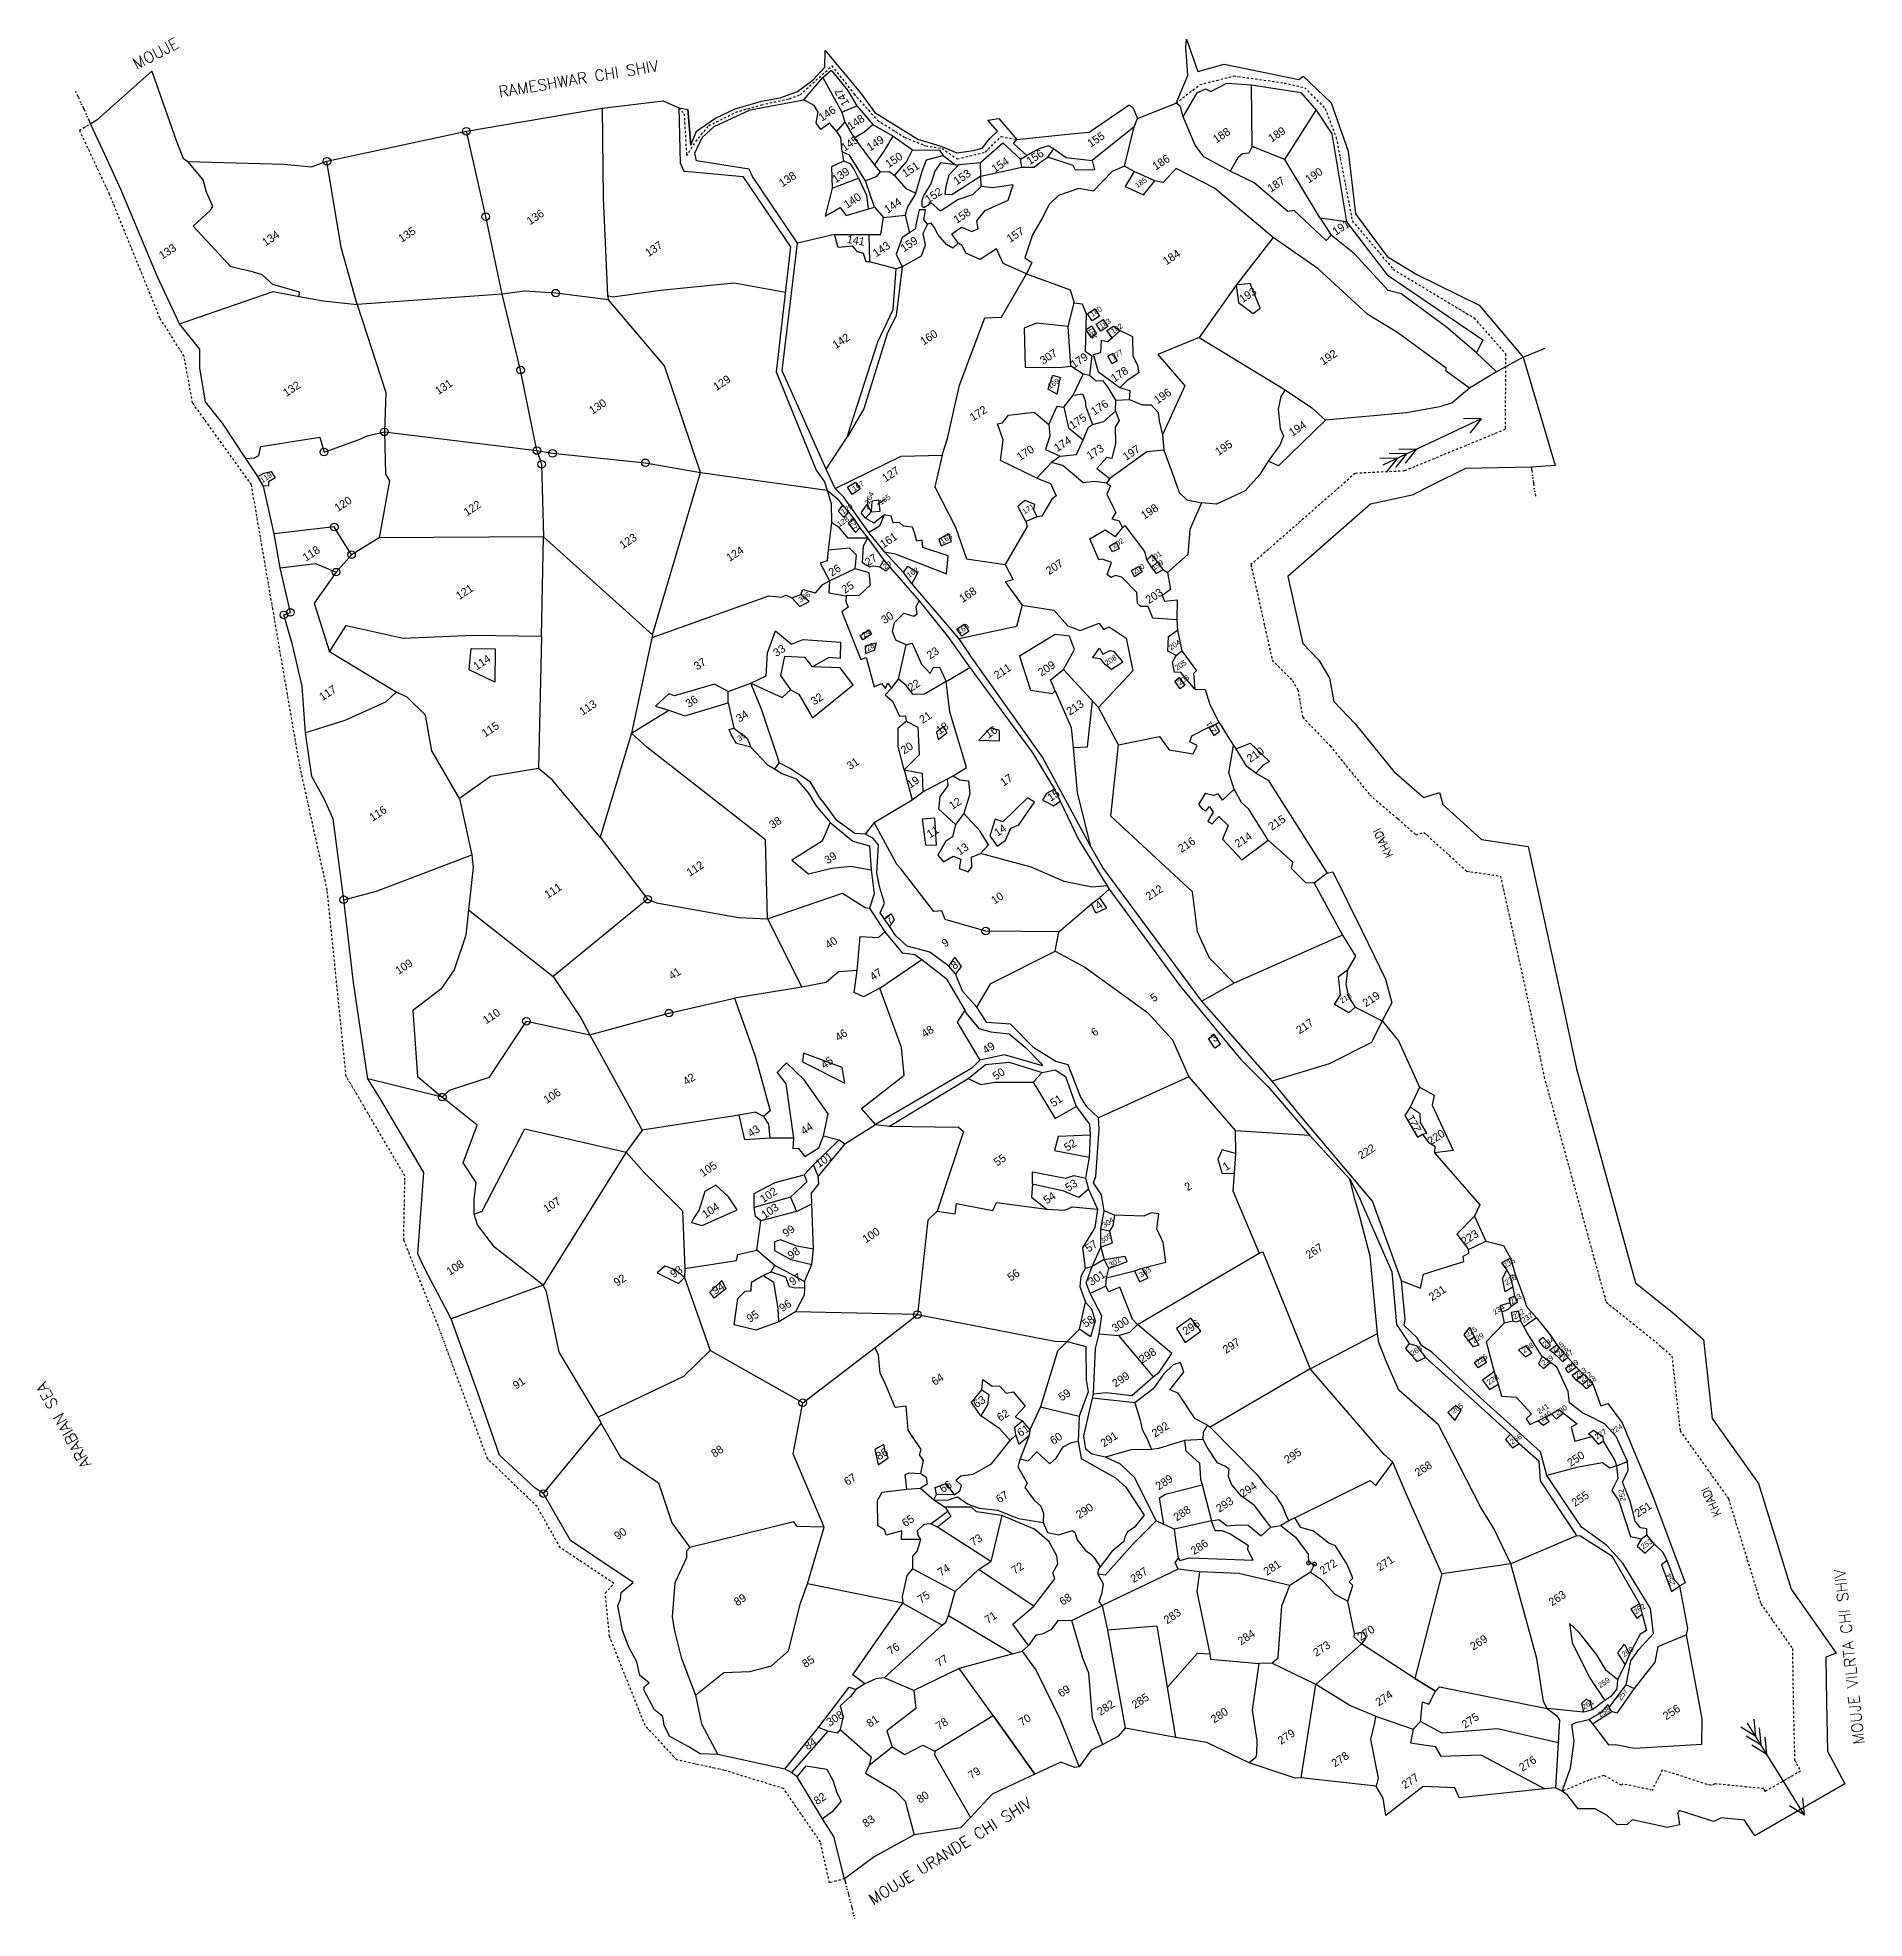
# Model space of a CAD drawing. Header units: metres. Extents: x 321058 to 325379, y 1822357 to 1826807.
import ezdxf
from ezdxf.enums import TextEntityAlignment as Align

# ---------------------------------------------------------------- set-up
doc = ezdxf.new("R2010")
doc.units = ezdxf.units.M
doc.linetypes.add('DASHDOT', pattern=[1, 0.5, -0.25, 0, -0.25])
doc.linetypes.add('DIVIDE', pattern=[31.75, 12.7, -6.35, 0, -6.35, 0, -6.35])
for name, color, linetype in [('OFF', 1, 'Continuous'), ('OTHERS', 1, 'Continuous'), ('POLY_PARCEL', 6, 'Continuous'), ('POLY_WATER', 4, 'Continuous'), ('TEXT_MAPIN', 7, 'Continuous'), ('TEXT_MAPOUT', 7, 'Continuous'), ('TEXT_PARCEL', 7, 'Continuous'), ('V_BOUND_LINE', 7, 'Continuous'), ('V_BOUND_STREAM_LINE', 7, 'DASHDOT'), ('V_DIVIDE_LINE', 7, 'DIVIDE')]:
    doc.layers.add(name, color=color, linetype=linetype)
doc.styles.get("Standard").update_dxf_attribs({"font": 'simplex.shx'})
doc.styles.add('TEXT _PARCEL', font='', dxfattribs={"height": 0.25})
doc.styles.get('TEXT _PARCEL').set_extended_font_data('Kruti Dev 050')
doc.dimstyles.get("Standard").update_dxf_attribs({"dimtxt": 0.18, "dimasz": 0.18, "dimexe": 0.18, "dimexo": 0.0625, "dimgap": 0.09, "dimtad": 0, "dimtih": 1, "dimtoh": 1, "dimdec": 4, "dimzin": 0, "dimdsep": 46, "dimtxsty": 'Standard', "dimcen": 0.09, "dimadec": 0, "dimazin": 0, "dimtfac": 1, "dimtdec": 4, "dimtofl": 0, "dimtmove": 0, "dimatfit": 3, "dimfxl": 1, "dimtolj": 1, "dimtzin": 0, "dimarcsym": 0})

msp = doc.modelspace()

# ---------------------------------------------------------------- texts
at = {"layer": 'TEXT_MAPIN'}
for p in [(324265, 1824872), (325041.3, 1823313.3)]:
    msp.add_text('KHADI', height=19.01, rotation=115.4672, dxfattribs=at).set_placement(p)
at = {"layer": 'TEXT_MAPOUT'}
for s, height, rotation, p in [('MOUJE', 26.41, 27.3813, (321291.8, 1826730.6)), ('RAMESHWAR CHI SHIV', 26.408, 9.4456, (322151.1, 1826664.8)), ('ARABIAN SEA', 26.408, 119.1421, (321185.9, 1823431.7)), ('MOUJE VILRTA CHI SHIV', 26.408, 96.3438, (325379.8, 1822770.2)), ('MOUJE URANDE CHI SHIV', 26.408, 31.7941, (323034.4, 1822388))]:
    msp.add_text(s, height=height, rotation=rotation, dxfattribs=at).set_placement(p)
at = {"layer": 'TEXT_PARCEL', "style": 'TEXT _PARCEL'}
for s, height, rotation, p in [('146', 19.01, 33.3834, (322913.1, 1826607.5)), ('147', 19.01, 117.6666, (322978.8, 1826650.8)), ('148', 19.01, 33.3834, (322981.2, 1826587)), ('145', 19.01, 33.3834, (322966.8, 1826536.8)), ('149', 19.01, 33.3834, (323027.1, 1826537.2)), ('155', 19.01, 33.3834, (323549.2, 1826546.1)), ('188', 19.01, 33.3834, (323846.2, 1826556)), ('189', 19.01, 33.3834, (323977, 1826558.1)), ('150', 19.01, 33.3834, (323071.1, 1826497.7)), ('151', 19.01, 33.3834, (323110.7, 1826475.2)), ('154', 19.01, 33.3834, (323322.6, 1826486.1)), ('156', 19.01, 33.3834, (323404.9, 1826504.7)), ('186', 19.01, 33.3834, (323703.1, 1826492.1)), ('138', 19.01, 33.3834, (322819.5, 1826452.1)), ('139', 19.01, 33.3834, (322945.5, 1826462)), ('153', 19.01, 33.3834, (323232.4, 1826457.2)), ('185', 12.68, 33.3834, (323659.4, 1826450.4)), ('187', 19.01, 33.3834, (323975.2, 1826439.9)), ('190', 19.01, 33.3834, (324064.7, 1826461.4)), ('140', 19.01, 33.3834, (322972.9, 1826401.5)), ('144', 19.01, 33.3834, (323068.5, 1826389.9)), ('152', 19.01, 33.3834, (323165, 1826414.2)), ('136', 19.01, 33.3834, (322222.8, 1826362.6)), ('158', 19.01, 33.3834, (323232.3, 1826365.7)), ('134', 19.01, 33.3834, (321597, 1826312.4)), ('135', 19.01, 33.3834, (321919.3, 1826321.2)), ('141', 19.01, 350.7088, (322971.3, 1826321.1)), ('159', 19.01, 33.3834, (323107, 1826298.4)), ('157', 19.01, 33.3834, (323358.4, 1826320.6)), ('191', 19.01, 33.3834, (324128.8, 1826337.8)), ('133', 19.01, 33.3834, (321353, 1826281.1)), ('137', 19.01, 33.3834, (322503.1, 1826287.3)), ('143', 19.01, 33.3834, (323041.7, 1826286.5)), ('184', 19.01, 33.3834, (323727.8, 1826267.6)), ('193', 19.01, 33.3834, (323908.1, 1826178.2)), ('180', 12.68, 33.3834, (323553.1, 1826145.5)), ('160', 19.01, 33.3834, (323153.7, 1826077.9)), ('183', 12.68, 33.3834, (323574.5, 1826116.9)), ('182', 12.68, 33.3834, (323602.2, 1826105.1)), ('142', 19.01, 33.3834, (322946.3, 1826069.4)), ('307', 19.01, 33.3834, (323436.9, 1826032.5)), ('177', 12.68, 33.3834, (323603, 1826043.7)), ('192', 19.01, 33.3834, (324099, 1826031.1)), ('179', 19.01, 33.3834, (323509.4, 1826023.3)), ('178', 19.01, 33.3834, (323604.8, 1825990.8)), ('132', 19.01, 33.3834, (321646.4, 1825956.3)), ('131', 19.01, 33.3834, (322006.1, 1825960.7)), ('129', 19.01, 33.3834, (322664.2, 1825970.5)), ('169', 12.68, 33.3834, (323452.6, 1825975)), ('196', 19.01, 33.3834, (323706.6, 1825939.1)), ('130', 19.01, 33.3834, (322370.4, 1825914.4)), ('172', 19.01, 33.3834, (323270.8, 1825898.3)), ('176', 19.01, 33.3834, (323557.7, 1825912.2)), ('175', 19.01, 33.3834, (323506.1, 1825879.7)), ('194', 19.01, 33.3834, (324026, 1825862.2)), ('170', 19.01, 33.3834, (323382.1, 1825804.8)), ('174', 19.01, 33.3834, (323470.1, 1825825.8)), ('173', 19.01, 33.3834, (323547.3, 1825807)), ('197', 19.01, 33.3834, (323632.8, 1825805)), ('195', 19.01, 33.3834, (323851.2, 1825816.8)), ('119', 12.68, 33.3834, (321589.8, 1825752.5)), ('167', 12.68, 33.3834, (322990, 1825732.7)), ('127', 19.01, 33.3834, (323063.5, 1825754.1)), ('120', 19.01, 33.3834, (321768.1, 1825684)), ('122', 19.01, 33.3834, (322073.7, 1825673.9)), ('   164', 12.68, 65.1952, (323019.1, 1825688.6)), ('    165', 12.68, 33.3834, (323036.8, 1825689.8)), ('128', 12.68, 33.3834, (322954.6, 1825648.5)), ('129', 12.68, 33.3834, (322963.7, 1825678.1)), ('125', 12.68, 113.0673, (322998.5, 1825644.4)), ('171', 12.68, 33.3834, (323392.8, 1825678.2)), ('198', 19.01, 33.3834, (323675.9, 1825666)), ('123', 19.01, 33.3834, (322442.4, 1825596.1)), ('161', 19.01, 33.3834, (323058.6, 1825598)), ('163', 12.68, 33.3834, (323198.9, 1825607.9)), ('202', 12.68, 33.3834, (323604.8, 1825597.1)), ('118', 19.01, 33.3834, (321692.9, 1825566.6)), ('124', 19.01, 33.3834, (322695, 1825566.1)), ('27', 19.01, 33.3834, (323022.7, 1825555.6)), ('201', 12.68, 33.3834, (323694.5, 1825566.5)), ('26', 19.01, 33.3834, (322936.8, 1825531.1)), ('29', 12.68, 33.3834, (323062.8, 1825548.1)), ('162', 12.68, 33.3834, (323119.2, 1825528.1)), ('207', 19.01, 33.3834, (323450.9, 1825534.7)), ('200', 12.68, 33.3834, (323653.8, 1825536.5)), ('199', 12.68, 33.3834, (323698.6, 1825545.9)), ('121', 19.01, 33.3834, (322055.5, 1825475.8)), ('306', 12.68, 33.3834, (322863.1, 1825470.2)), ('25', 19.01, 33.3834, (322967.7, 1825490.6)), ('168', 19.01, 33.3834, (323245.9, 1825469.2)), ('203', 19.01, 33.3834, (323686.8, 1825466.1)), ('30', 19.01, 33.3834, (323061.3, 1825418.8)), ('24', 12.68, 33.3834, (323013, 1825386.4)), ('169', 12.68, 33.3834, (323238.7, 1825394.6)), ('33', 19.01, 33.3834, (322805.8, 1825341.1)), ('28', 12.68, 33.3834, (323022.7, 1825354.7)), ('23', 19.01, 33.3834, (323168.9, 1825335.3)), ('204', 12.68, 33.3834, (323739.1, 1825356.7)), ('114', 19.01, 33.3834, (322096.6, 1825309.2)), ('37', 19.01, 33.3834, (322618.1, 1825309.3)), ('211', 19.01, 33.3834, (323328.1, 1825288.1)), ('209', 19.01, 33.3834, (323432.3, 1825294.7)), ('208', 12.68, 33.3834, (323587.5, 1825320.5)), ('205', 12.68, 33.3834, (323753, 1825308.8)), ('117', 19.01, 33.3834, (321731.9, 1825236.9)), ('22', 19.01, 33.3834, (323124.6, 1825258.8)), ('206', 12.68, 33.3834, (323759.6, 1825273.9)), ('113', 19.01, 33.3834, (322347.3, 1825202.2)), ('36', 19.01, 33.3834, (322598.4, 1825220.8)), ('32', 19.01, 33.3834, (322894.9, 1825226.4)), ('213', 19.01, 33.3834, (323499.6, 1825202.5)), ('115', 19.01, 33.3834, (322116.6, 1825150.7)), ('34', 19.01, 33.3834, (322718, 1825185.6)), ('21', 19.01, 33.3834, (323151.6, 1825182.8)), ('18', 19.01, 33.3834, (323191.4, 1825157.6)), ('16', 19.01, 33.3834, (323307.1, 1825148.5)), ('211', 12.68, 123.2281, (323847.6, 1825165.9)), ('35', 12.68, 33.3834, (322718.5, 1825141.6)), ('20', 19.01, 33.3834, (323107.8, 1825110.4)), ('31', 19.01, 33.3834, (322979.7, 1825073.5)), ('210', 19.01, 33.3834, (323926.3, 1825090.8)), ('19', 19.01, 33.3834, (323122.3, 1825029.8)), ('17', 19.01, 33.3834, (323342.9, 1825034.7)), ('12', 19.01, 33.3834, (323221.8, 1824979.3)), ('15', 19.01, 33.3834, (323454.5, 1824998.6)), ('116', 19.01, 33.3834, (321850.8, 1824951.7)), ('38', 19.01, 33.3834, (322796.4, 1824934.1)), ('215', 19.01, 33.3834, (323977, 1824929.9)), ('11', 19.01, 33.3834, (323169.2, 1824912)), ('14', 19.01, 33.3834, (323328.5, 1824915.8)), ('216', 19.01, 33.3834, (323763.5, 1824877.7)), ('214', 19.01, 33.3834, (323897.5, 1824889.4)), ('39', 19.01, 33.3834, (322927, 1824850.6)), ('13', 19.01, 33.3834, (323239, 1824871.5)), ('112', 19.01, 33.3834, (322600.9, 1824821.2)), ('111', 19.01, 33.3834, (322264.8, 1824768.9)), ('10', 19.01, 33.3834, (323321.6, 1824755.4)), ('212', 19.01, 33.3834, (323687.1, 1824764.8)), ('7', 19, 33.3834, (323071.5, 1824709.2)), ('4', 19, 33.3834, (323567.7, 1824742.8)), ('40', 19.01, 33.3834, (322928.5, 1824649.8)), ('9', 19, 33.3834, (323204.3, 1824653.7)), ('109', 19.01, 33.3834, (321912.1, 1824589.3)), ('41', 19.01, 33.3834, (322558.5, 1824576.8)), ('47', 19.01, 33.3834, (323034.5, 1824574.8)), ('8', 19, 33.3834, (323226.1, 1824601)), ('110', 19.01, 33.3834, (322119.1, 1824472)), ('5', 19, 33.3834, (323698, 1824524.1)), ('218', 12.68, 33.3834, (324143.6, 1824521.1)), ('219', 19.01, 33.3834, (324200.1, 1824512.3)), ('46', 19.01, 33.3834, (322952.2, 1824431.4)), ('48', 19.01, 33.3834, (323156.5, 1824439.8)), ('6', 19, 33.3834, (323557.9, 1824442.9)), ('217', 19.01, 33.3834, (324043.1, 1824448.4)), ('49', 19.01, 33.3834, (323301.1, 1824400.9)), ('3', 19, 33.3834, (323841.1, 1824429.3)), ('45', 19.01, 33.3834, (322918.5, 1824366.4)), ('42', 19.01, 33.3834, (322592.3, 1824327.1)), ('50', 19.01, 33.3834, (323324.7, 1824339.4)), ('106', 19.01, 33.3834, (322262.6, 1824283.5)), ('51', 19.01, 33.3834, (323460.8, 1824276)), ('44', 19.01, 33.3834, (322871.1, 1824210)), ('221', 19.01, 120.0132, (324332.5, 1824222.8)), ('43', 19.01, 33.3834, (322745.4, 1824204.3)), ('52', 19.01, 33.3834, (323494, 1824170.9)), ('220', 19.01, 33.3834, (324353.7, 1824185.9)), ('101', 19.01, 33.3834, (322905.9, 1824132.2)), ('55', 19.01, 33.3834, (323327.7, 1824135.8)), ('222', 19.01, 33.3834, (324189.3, 1824151.8)), ('105', 19.01, 33.3834, (322632, 1824110.6)), ('1', 19, 33.3834, (323869.3, 1824125.2)), ('107', 19.01, 33.3834, (322262.1, 1824025.8)), ('102', 19.01, 33.3834, (322774.6, 1824049.1)), ('54', 19.01, 33.3834, (323445.1, 1824046)), ('53', 19.01, 33.3834, (323496.4, 1824076)), ('2', 19, 33.3834, (323778.7, 1824077.1)), ('104', 19.01, 33.3834, (322637.7, 1824012.8)), ('103', 19.01, 33.3834, (322777.9, 1824011.4)), ('99', 19.01, 33.3834, (322828, 1823968)), ('100', 19.01, 33.3834, (323017.1, 1823954)), ('305', 12.68, 33.3834, (323576.7, 1823953.2)), ('304', 12.68, 33.3834, (323581.6, 1823990.1)), ('223', 19.01, 33.3834, (324433.2, 1823948.7)), ('98', 19.01, 33.3834, (322840, 1823915.8)), ('57', 19.01, 33.3834, (323543.9, 1823932.3)), ('267', 19.01, 33.3834, (324065.4, 1823916.6)), ('108', 19.01, 33.3834, (322033.1, 1823877.4)), ('93', 19.01, 33.3834, (322562.3, 1823871.4)), ('97', 19.01, 33.3834, (322843.7, 1823853.3)), ('56', 19.01, 33.3834, (323359.8, 1823863.6)), ('301', 19.01, 33.3834, (323550.9, 1823852.9)), ('302', 12.68, 33.3834, (323597.3, 1823896.4)), ('303', 12.68, 33.3834, (323669, 1823872.8)), ('235', 12.68, 33.3834, (324530.1, 1823894.4)), ('92', 19.01, 33.3834, (322428.7, 1823851.6)), ('94', 19.01, 33.3834, (322661.3, 1823832.2)), ('231', 19.01, 33.3834, (324356.7, 1823817.2)), ('236', 12.68, 33.3834, (324533.4, 1823854.5)), ('95', 19.01, 33.3834, (322742.8, 1823765.9)), ('96', 19.01, 33.3834, (322819.9, 1823791.1)), ('233', 12.68, 33.3834, (324545.6, 1823809.8)), ('232', 12.68, 33.3834, (324552.4, 1823773.7)), ('58', 19.01, 33.3834, (323536.8, 1823754.1)), ('300', 19.01, 33.3834, (323606.9, 1823743.2)), ('296', 19.01, 33.3834, (323774.3, 1823736.3)), ('225', 12.68, 33.3834, (324440.6, 1823731.9)), ('237', 12.68, 33.3834, (324573, 1823765.2)), ('298', 19.01, 33.3834, (323671.2, 1823669.7)), ('297', 19.01, 33.3834, (323869.3, 1823692.5)), ('264', 12.68, 33.3834, (324310.4, 1823686.8)), ('229', 12.68, 33.3834, (324456.6, 1823717)), ('238', 12.68, 33.3834, (324574.5, 1823694.1)), ('244', 12.68, 33.3834, (324623.9, 1823707.8)), ('245', 12.68, 33.3834, (324645.9, 1823696.5)), ('246', 12.68, 33.3834, (324656.3, 1823685.9)), ('226', 12.68, 33.3834, (324465, 1823666.9)), ('239', 12.68, 33.3834, (324620.7, 1823664.1)), ('247', 12.68, 33.3834, (324667.5, 1823677.4)), ('249', 12.68, 33.3834, (324680.2, 1823653.8)), ('91', 19.01, 33.3834, (322190, 1823608.1)), ('64', 19.01, 33.3834, (323180.2, 1823616.8)), ('299', 19.01, 33.3834, (323607.9, 1823612.8)), ('228', 12.68, 33.3834, (324491.4, 1823618.7)), ('243', 12.68, 33.3834, (324699.4, 1823634.9)), ('242', 12.68, 33.3834, (324712.2, 1823625.1)), ('248', 12.68, 33.3834, (324722.9, 1823615.1)), ('63', 19.01, 33.3834, (323279.2, 1823563.9)), ('59', 19.01, 33.3834, (323480.3, 1823580.1)), ('265', 12.68, 33.3834, (324407.5, 1823550.5)), ('241', 12.68, 33.3834, (324610.3, 1823549.6)), ('62', 19.01, 33.3834, (323335, 1823532.1)), ('292', 19.01, 33.3834, (323701.4, 1823494.4)), ('240', 12.68, 33.3834, (324617.1, 1823532.3)), ('230', 12.68, 33.3834, (324653.3, 1823546.3)), ('61', 19.01, 33.3834, (323382.8, 1823495.9)), ('60', 19.01, 33.3834, (323460.6, 1823477.1)), ('291', 19.01, 33.3834, (323580.3, 1823471.2)), ('266', 12.68, 33.3834, (324546.5, 1823477.8)), ('227', 12.68, 33.3834, (324746.6, 1823489.7)), ('224', 12.68, 33.3834, (324784.5, 1823501.5)), ('88', 19.01, 33.3834, (322659.1, 1823446.8)), ('86', 19.01, 33.3834, (323048.7, 1823440.3)), ('295', 19.01, 33.3834, (324014.5, 1823432.1)), ('268', 19.01, 33.3834, (324323.4, 1823401.7)), ('250', 19.01, 33.3834, (324684.3, 1823425)), ('67', 19.01, 33.3834, (322973.3, 1823380.2)), ('289', 19.01, 33.3834, (323710.3, 1823369.6)), ('66', 19.01, 33.3834, (323199.4, 1823363.2)), ('67', 19.01, 33.3834, (323332.9, 1823339)), ('293', 19.01, 33.3834, (323853.6, 1823316.7)), ('294', 19.01, 33.3834, (323909.2, 1823352.5)), ('255', 19.01, 33.3834, (324694.5, 1823330.3)), ('252', 12.68, 100.7409, (324814.9, 1823345.1)), ('65', 19.01, 33.3834, (323110.3, 1823282.3)), ('290', 19.01, 33.3834, (323522.1, 1823301.8)), ('288', 19.01, 33.3834, (323752.7, 1823296.3)), ('251', 19.01, 33.3834, (324843.3, 1823305.3)), ('90', 19.01, 33.3834, (322429.9, 1823251.8)), ('73', 19.01, 33.3834, (323271.5, 1823236.9)), ('286', 19.01, 33.3834, (323793.7, 1823216.6)), ('253', 12.68, 33.3834, (324855.4, 1823230)), ('74', 19.01, 33.3834, (323194.9, 1823165.8)), ('72', 19.01, 33.3834, (323369.4, 1823170.3)), ('287', 19.01, 33.3834, (323650.9, 1823150.2)), ('281', 19.01, 33.3834, (323965.9, 1823167.5)), ('272', 19.01, 33.3834, (324098.6, 1823169.5)), ('271', 19.01, 33.3834, (324233.2, 1823178.1)), ('254', 12.68, 112.0612, (324931.9, 1823147.3)), ('75', 19.01, 33.3834, (323147.3, 1823101.7)), ('263', 19.01, 33.3834, (324640.1, 1823095.2)), ('89', 19.01, 33.3834, (322713.1, 1823095.6)), ('68', 19.01, 33.3834, (323482.8, 1823096.5)), ('283', 19.01, 33.3834, (323729.6, 1823052.9)), ('262', 12.68, 33.3834, (324838.6, 1823076)), ('71', 19.01, 33.3834, (323305.8, 1823053.5)), ('284', 19.01, 33.3834, (323904.6, 1823002.9)), ('270', 19.01, 33.3834, (324187.8, 1823013.1)), ('76', 19.01, 33.3834, (323075.8, 1822979.4)), ('273', 19.01, 33.3834, (324082.9, 1822975.9)), ('269', 19.01, 33.3834, (324454.6, 1822990.6)), ('260', 12.68, 33.3834, (324810.4, 1822974.7)), ('85', 19.01, 33.3834, (322874.3, 1822949.4)), ('77', 19.01, 33.3834, (323190.3, 1822951.1)), ('69', 19.01, 33.3834, (323479.2, 1822879.3)), ('259', 12.68, 33.3834, (324754.7, 1822901.8)), ('282', 19.01, 33.3834, (323572.4, 1822836.1)), ('285', 19.01, 33.3834, (323653.9, 1822852.4)), ('274', 19.01, 33.3834, (324230.6, 1822858.6)), ('261', 12.68, 33.3834, (324716.3, 1822850.3)), ('257', 12.68, 56.559, (324804.1, 1822871.5)), ('256', 19.01, 33.3834, (324910.5, 1822825.6)), ('308', 19.01, 33.3834, (322931.7, 1822810.9)), ('81', 19.01, 33.3834, (323026.8, 1822808.3)), ('78', 19.01, 33.3834, (323190.4, 1822802.1)), ('70', 19.01, 33.3834, (323386.6, 1822811)), ('280', 19.01, 33.3834, (323841, 1822818.2)), ('275', 19.01, 33.3834, (324434.4, 1822805.8)), ('258', 12.68, 33.3834, (324754.5, 1822832.1)), ('84', 19.01, 33.3834, (322879.5, 1822754.6)), ('279', 19.01, 33.3834, (323999.4, 1822767.5)), ('278', 19.01, 33.3834, (324126.6, 1822714)), ('276', 19.01, 33.3834, (324570.2, 1822704.1)), ('79', 19.01, 33.3834, (323267.2, 1822685.6)), ('277', 19.01, 33.3834, (324292.3, 1822662.6)), ('82', 19.01, 33.3834, (322901.7, 1822624.9)), ('80', 19.01, 33.3834, (323145.2, 1822628.6)), ('83', 19.01, 33.3834, (323017.2, 1822571.9))]:
    msp.add_text(s, height=height, rotation=rotation, dxfattribs=at).set_placement(p)
msp.add_text('181', height=12.68, rotation=112.8938, dxfattribs=at).set_placement((323553.4, 1826106.9), align=Align.MIDDLE)
msp.add_text('234', height=12.68, rotation=33.3834, dxfattribs=at).set_placement((324529.7, 1823800.5), align=Align.RIGHT)

# ---------------------------------------------------------------- linework, layer by layer
for points in [[(324472.6, 1825904.4), (324240.6, 1825795.5)], [(324472.6, 1825904.4), (324431.1, 1825905.2)], [(324472.6, 1825904.4), (324446.7, 1825872)], [(324274.3, 1825811.3), (324232.8, 1825812.1)], [(324274.3, 1825811.3), (324248.4, 1825778.9)], [(324296.4, 1825821.7), (324254.9, 1825822.4)], [(324296.4, 1825821.7), (324270.5, 1825789.3)], [(324319.2, 1825832.4), (324277.7, 1825833.1)], [(324319.2, 1825832.4), (324293.3, 1825800)], [(325237.7, 1822601.3), (325102.7, 1822819.1)], [(325122.3, 1822787.4), (325118.3, 1822828.7)], [(325122.3, 1822787.4), (325087.1, 1822809.4)], [(325135.2, 1822766.7), (325100, 1822788.7)], [(325135.2, 1822766.7), (325131.1, 1822808)], [(325148.4, 1822745.3), (325144.4, 1822786.6)], [(325148.4, 1822745.3), (325113.2, 1822767.3)], [(325237.7, 1822601.3), (325233.7, 1822642.6)], [(325237.7, 1822601.3), (325202.5, 1822623.3)]]:
    msp.add_lwpolyline(points)
for centre, radius in [((322072.3, 1826585.2), 8.99), ((321742.5, 1826514), 8.99), ((322118.3, 1826383.3), 8.99), ((322283.8, 1826202.1), 8.99), ((322200.6, 1826020.1), 8.99), ((321878.3, 1825874), 8.99), ((321735.6, 1825826.3), 8.99), ((322239.2, 1825829.8), 8.99), ((322250.2, 1825797.2), 8.99), ((322276.1, 1825823.2), 8.99), ((322496, 1825800.7), 8.99), ((321759.8, 1825648.9), 8.99), ((321800.7, 1825583.2), 8.99), ((321764.1, 1825542.1), 8.99), ((321640.6, 1825441), 8.99), ((321656.2, 1825446.7), 8.99), ((321782.4, 1824767), 8.99), ((322501, 1824768.4), 8.99), ((323300.8, 1824692.9), 8.99), ((322551.4, 1824498.8), 8.99), ((322214.5, 1824479.7), 8.99), ((322015.2, 1824300.1), 8.99), ((323139.1, 1823785.7), 8.99), ((322868.1, 1823577), 8.99), ((322254.9, 1823362.3), 8.99), ((324064.7, 1823198.1), 4.49), ((324078.3, 1823195.3), 4.49)]:
    msp.add_circle(centre, radius)
at = {"layer": 'OFF'}
for p, q in [((322920, 1826736.4), (322921.4, 1826776.4)), ((322575.3, 1826640.8), (322596.6, 1826636.7)), ((324571.8, 1826050.3), (324647.5, 1825794.6)), ((322812.5, 1825091.2), (322801, 1825076.6)), ((324955.2, 1823151.1), (324942.8, 1823143.6)), ((325333.4, 1822675.7), (325120.5, 1822552.3))]:
    msp.add_line(p, q, dxfattribs=at)
at = {"layer": 'OTHERS', "ltscale": 0.25}
for p, q in [((323103.5, 1826264.4), (323089.1, 1826149.6)), ((323089.1, 1826149.6), (323067.5, 1826106.2)), ((323067.5, 1826106.2), (323012.2, 1825928.6)), ((323012.2, 1825928.6), (322973.4, 1825861.3))]:
    msp.add_line(p, q, dxfattribs=at)
at = {"layer": 'POLY_PARCEL'}
for p, q in [((322915.7, 1826712.1), (322960.2, 1826630.4)), ((323930.8, 1826548.9), (323929.7, 1826695.1)), ((322895.1, 1826646.2), (322870.3, 1826659.4)), ((322904.8, 1826629.9), (322895.1, 1826646.2)), ((322960.2, 1826630.4), (322995.7, 1826645.6)), ((322393.3, 1826639.8), (322395.8, 1826427.4)), ((322899.7, 1826604.9), (322904.8, 1826629.9)), ((322910.8, 1826589.6), (322899.7, 1826604.9)), ((322931.2, 1826604.1), (322910.8, 1826589.6)), ((322948.9, 1826584.9), (322931.2, 1826604.1)), ((322948.9, 1826584.9), (322967.7, 1826606.5)), ((322960.2, 1826630.4), (322967.7, 1826606.5)), ((322967.7, 1826606.5), (322989.9, 1826569.7)), ((323015.2, 1826584.3), (323034.1, 1826601.2)), ((323652.2, 1826595.5), (323659.5, 1826614.9)), ((323796.1, 1826551.9), (323768.2, 1826619.2)), ((324008.5, 1826518.6), (324082.2, 1826634.8)), ((322118.3, 1826383.3), (322072.3, 1826585.2)), ((322958.4, 1826570.5), (322948.9, 1826584.9)), ((322961.3, 1826536.4), (322958.4, 1826570.5)), ((322989.9, 1826569.7), (323015.2, 1826584.3)), ((322989.9, 1826569.7), (323037.9, 1826504.6)), ((323060.3, 1826537.9), (323082.2, 1826573.4)), ((323082.2, 1826573.4), (323082.2, 1826573.4)), ((323652.2, 1826595.5), (323552.4, 1826515.8)), ((323628.9, 1826502.9), (323652.2, 1826595.5)), ((321449.8, 1826470.1), (321413.2, 1826513.7)), ((321776.3, 1826310.5), (321742.5, 1826514)), ((322964.3, 1826514.5), (322936.4, 1826501.1)), ((322978.9, 1826528.5), (322961.3, 1826536.4)), ((322961.3, 1826536.4), (322964.3, 1826514.5)), ((322981, 1826507.9), (322964.3, 1826514.5)), ((323016.7, 1826468), (322978.9, 1826528.5)), ((323037.9, 1826504.6), (323060.3, 1826537.9)), ((323084.8, 1826480.4), (323113.1, 1826512.5)), ((323113.1, 1826512.5), (323127.4, 1826541.4)), ((323150.6, 1826490.6), (323160.4, 1826517.4)), ((323160.4, 1826517.4), (323200.5, 1826528.1)), ((323194.1, 1826510.7), (323180.8, 1826490.3)), ((323229.1, 1826505.7), (323194.1, 1826510.7)), ((323289.4, 1826478.8), (323288.6, 1826511)), ((323385.9, 1826500), (323382.9, 1826519)), ((323424.9, 1826543), (323397.8, 1826527.7)), ((323415.6, 1826500.2), (323428.7, 1826510.8)), ((323448.8, 1826550.7), (323424.9, 1826543)), ((323428.7, 1826510.8), (323447.8, 1826524.1)), ((323447.8, 1826524.1), (323462, 1826543.4)), ((323507.8, 1826504.3), (323447.8, 1826524.1)), ((323462, 1826543.4), (323448.8, 1826550.7)), ((323462, 1826543.4), (323491.3, 1826522.8)), ((323491.3, 1826522.8), (323552.4, 1826515.8)), ((323552.4, 1826515.8), (323557.9, 1826493.5)), ((323816.6, 1826524.3), (323796.1, 1826551.9)), ((323878.7, 1826490.9), (323816.6, 1826524.3)), ((323896.9, 1826521.9), (323878.7, 1826490.9)), ((323908.2, 1826531.6), (323896.9, 1826521.9)), ((323923.4, 1826533.4), (323908.2, 1826531.6)), ((323930.8, 1826548.9), (323923.4, 1826533.4)), ((324008.5, 1826518.6), (323930.8, 1826548.9)), ((323930.8, 1826548.9), (323930.8, 1826548.9)), ((324091.9, 1826379.5), (324008.5, 1826518.6)), ((321457.6, 1826441.3), (321449.8, 1826470.1)), ((322936.4, 1826501.1), (322937.5, 1826450.5)), ((322937.5, 1826450.5), (323000.1, 1826474.2)), ((322988.6, 1826496.5), (322981, 1826507.9)), ((323000.1, 1826474.2), (322988.6, 1826496.5)), ((323000.1, 1826474.2), (323019.2, 1826434.3)), ((323041.6, 1826477.2), (323016.7, 1826468)), ((323038.1, 1826405.6), (323016.7, 1826468)), ((323016.7, 1826468), (323016.7, 1826468)), ((323037.9, 1826504.6), (323051.4, 1826488.8)), ((323051.4, 1826488.8), (323041.6, 1826477.2)), ((323051.4, 1826488.8), (323073.6, 1826489.6)), ((323073.6, 1826489.6), (323084.8, 1826480.4)), ((323084.8, 1826480.4), (323112, 1826450)), ((323135.8, 1826439), (323150.6, 1826490.6)), ((323180.8, 1826490.3), (323171.2, 1826460.8)), ((323207.2, 1826455.5), (323214.1, 1826482.1)), ((323214.1, 1826482.1), (323237.6, 1826506.7)), ((323289.4, 1826478.8), (323220.7, 1826434.6)), ((323289.4, 1826478.8), (323385.9, 1826500)), ((323290.2, 1826454.6), (323289.4, 1826478.8)), ((323385.9, 1826500), (323415.6, 1826500.2)), ((323513.3, 1826493), (323507.8, 1826504.3)), ((323557.9, 1826493.5), (323513.3, 1826493)), ((323599.8, 1826490), (323554.9, 1826443.3)), ((323628.9, 1826502.9), (323599.8, 1826490)), ((323652, 1826489.6), (323628.9, 1826502.9)), ((323652, 1826489.6), (323630.6, 1826454.6)), ((323700.8, 1826467.5), (323652, 1826489.6)), ((323673.9, 1826434.5), (323700.8, 1826467.5)), ((323720.7, 1826463.5), (323700.8, 1826467.5)), ((323751.6, 1826496.7), (323720.7, 1826463.5)), ((323842.1, 1826450.6), (323751.6, 1826496.7)), ((323935.9, 1826462.9), (323878.7, 1826490.9)), ((321472.3, 1826407), (321457.6, 1826441.3)), ((321457.6, 1826441.3), (321457.6, 1826441.3)), ((322395.8, 1826427.4), (322405.8, 1826196.7)), ((322937.5, 1826450.5), (322921.4, 1826384.3)), ((323019.2, 1826434.3), (323023.1, 1826401.3)), ((323112, 1826450), (323135.8, 1826439)), ((323135.8, 1826439), (323115.1, 1826404.7)), ((323155.5, 1826435.4), (323149.7, 1826421.2)), ((323149.7, 1826421.2), (323149.9, 1826408.5)), ((323171.2, 1826460.8), (323155.5, 1826435.4)), ((323205.2, 1826435.7), (323207.2, 1826455.5)), ((323220.7, 1826434.6), (323205.2, 1826435.7)), ((323207.4, 1826405.8), (323235, 1826424)), ((323235, 1826424), (323270.2, 1826435.6)), ((323270.2, 1826435.6), (323290.2, 1826454.6)), ((323316.6, 1826450.9), (323290.2, 1826454.6)), ((323299.8, 1826397.8), (323353.7, 1826421.8)), ((323365.5, 1826458.5), (323316.6, 1826450.9)), ((323353.7, 1826421.8), (323365.5, 1826458.5)), ((323365.5, 1826458.5), (323365.5, 1826458.5)), ((323472.7, 1826433.4), (323451.1, 1826412)), ((323520.8, 1826449.4), (323472.7, 1826433.4)), ((323554.9, 1826443.3), (323520.8, 1826449.4)), ((323630.6, 1826454.6), (323673.9, 1826434.5)), ((323981, 1826333.6), (323842.1, 1826450.6)), ((324015.5, 1826395.6), (323935.9, 1826462.9)), ((321425.8, 1826360.6), (321466.9, 1826398.8)), ((321466.9, 1826398.8), (321472.3, 1826407)), ((322156.9, 1826199.6), (322118.3, 1826383.3)), ((322921.4, 1826384.3), (322933.3, 1826391.1)), ((322933.3, 1826391.1), (322956.5, 1826404.4)), ((322956.5, 1826404.4), (322970.7, 1826385.9)), ((322970.7, 1826385.9), (323038.1, 1826405.6)), ((323038.1, 1826405.6), (323059.4, 1826381.2)), ((323052.9, 1826340.9), (323059.4, 1826381.2)), ((323059.4, 1826381.2), (323110.7, 1826386.4)), ((323115.1, 1826404.7), (323110.7, 1826386.4)), ((323110.7, 1826386.4), (323120.7, 1826344.6)), ((323143.2, 1826399.3), (323135.7, 1826363.1)), ((323158.7, 1826399), (323143.2, 1826399.3)), ((323149.9, 1826408.5), (323154.8, 1826404.8)), ((323154.4, 1826375.3), (323158.7, 1826399)), ((323163.1, 1826365.3), (323154.4, 1826375.3)), ((323154.8, 1826404.8), (323164.5, 1826411.2)), ((323164.5, 1826411.2), (323171.2, 1826416.8)), ((323171.2, 1826416.8), (323193.4, 1826397)), ((323193.4, 1826397), (323207.4, 1826405.8)), ((323280, 1826373.2), (323299.8, 1826397.8)), ((323434, 1826379.4), (323411.3, 1826340.1)), ((323451.1, 1826412), (323434, 1826379.4)), ((324030.5, 1826397.8), (324015.5, 1826395.6)), ((324106.5, 1826327), (324030.5, 1826397.8)), ((324154.1, 1826370.7), (324091.9, 1826379.5)), ((324091.9, 1826379.5), (324118.2, 1826339.5)), ((321487.6, 1826294.4), (321425.8, 1826360.6)), ((321425.8, 1826360.6), (321425.8, 1826360.6)), ((322943, 1826340.5), (322855.3, 1826320.4)), ((322943, 1826340.5), (323024.3, 1826340.6)), ((322951.6, 1826310.2), (322943, 1826340.5)), ((323024.3, 1826340.6), (323052.9, 1826340.9)), ((323024.3, 1826340.6), (323026, 1826276.5)), ((323103.2, 1826333.7), (323089.2, 1826294)), ((323120.7, 1826344.6), (323103.2, 1826333.7)), ((323134.6, 1826354.2), (323120.7, 1826344.6)), ((323135.7, 1826363.1), (323134.6, 1826354.2)), ((323163.1, 1826365.3), (323152.2, 1826343.1)), ((323152.2, 1826343.1), (323157.7, 1826315.4)), ((323172, 1826367.7), (323163.1, 1826365.3)), ((323179.7, 1826357.7), (323172, 1826367.7)), ((323187.4, 1826340.8), (323179.7, 1826357.7)), ((323207.7, 1826317), (323187.4, 1826340.8)), ((323220.4, 1826342.1), (323243.4, 1826358.3)), ((323235.4, 1826320.2), (323220.4, 1826342.1)), ((323243.4, 1826358.3), (323267.8, 1826347.7)), ((323267.8, 1826347.7), (323283.1, 1826354.4)), ((323283.1, 1826354.4), (323280, 1826373.2)), ((323411.3, 1826340.1), (323393.1, 1826285.3)), ((323981, 1826333.6), (323893.3, 1826220.7)), ((324087.6, 1826259.3), (323981, 1826333.6)), ((324118.2, 1826339.5), (324106.5, 1826327)), ((324173.5, 1826294.9), (324118.2, 1826339.5)), ((321515.2, 1826264.7), (321487.6, 1826294.4)), ((321814.1, 1826175.1), (321776.3, 1826310.5)), ((322986.5, 1826313.6), (322951.6, 1826310.2)), ((322997.3, 1826300.2), (322986.5, 1826313.6)), ((323011.4, 1826296.1), (322997.3, 1826300.2)), ((323018.4, 1826276), (323011.4, 1826296.1)), ((323089.2, 1826294), (323103.5, 1826264.4)), ((323148.1, 1826289.4), (323103.5, 1826264.4)), ((323157.7, 1826315.4), (323148.1, 1826289.4)), ((323148.1, 1826289.4), (323148.1, 1826289.4)), ((323222.7, 1826308.4), (323207.7, 1826317)), ((323235.4, 1826320.2), (323222.7, 1826308.4)), ((323245, 1826315), (323235.4, 1826320.2)), ((323253.8, 1826296.4), (323245, 1826315)), ((323287.8, 1826281.7), (323253.8, 1826296.4)), ((323326.7, 1826307.3), (323287.8, 1826281.7)), ((323341.8, 1826272), (323326.7, 1826307.3)), ((324253, 1826208.2), (324173.5, 1826294.9)), ((321566.5, 1826252.2), (321515.2, 1826264.7)), ((321589.1, 1826245.6), (321566.5, 1826252.2)), ((321614.5, 1826222.2), (321589.1, 1826245.6)), ((323026, 1826276.5), (323018.4, 1826276)), ((323088.9, 1826259.7), (323026, 1826276.5)), ((323026, 1826276.5), (323026, 1826276.5)), ((323103.5, 1826264.4), (323088.9, 1826259.7)), ((323338.4, 1826145.1), (323397.5, 1826248.2)), ((323397.5, 1826248.2), (323341.8, 1826272)), ((323393.1, 1826285.3), (323409.9, 1826274.9)), ((323409.9, 1826274.9), (323397.5, 1826248.2)), ((323397.5, 1826248.2), (323500.3, 1826209.6)), ((324204.5, 1826151.5), (324087.6, 1826259.3)), ((321393.4, 1826129.9), (321615.2, 1826206.4)), ((321677.5, 1826204.1), (321614.5, 1826222.2)), ((321615.2, 1826206.4), (321676.5, 1826193.9)), ((321676.5, 1826193.9), (321677.5, 1826204.1)), ((322156.9, 1826199.6), (321814.1, 1826175.1)), ((322211, 1826206.9), (322156.9, 1826199.6)), ((322200.6, 1826020.1), (322156.9, 1826199.6)), ((322283.8, 1826202.1), (322211, 1826206.9)), ((322408.8, 1826186), (322283.8, 1826202.1)), ((322418.5, 1826193.7), (322531.6, 1826209.1)), ((322531.6, 1826209.1), (322706, 1826226.5)), ((322706, 1826226.5), (322826.9, 1826204.8)), ((323500.3, 1826209.6), (323510.4, 1826179.1)), ((323893.3, 1826220.7), (323805.9, 1826097.4)), ((323926.5, 1826225), (323893.3, 1826220.7)), ((323893.3, 1826220.7), (323898.8, 1826179.7)), ((323950.1, 1826166.3), (323926.5, 1826225)), ((324283.9, 1826200.4), (324253, 1826208.2)), ((324390.9, 1826121.9), (324283.9, 1826200.4)), ((324283.9, 1826200.4), (324283.9, 1826200.4)), ((321676.5, 1826193.9), (321733.3, 1826184.1)), ((321733.3, 1826184.1), (321814.1, 1826175.1)), ((321814.1, 1826175.1), (321881.5, 1825967.4)), ((322405.8, 1826196.7), (322408.8, 1826186)), ((322405.8, 1826196.7), (322418.5, 1826193.7)), ((322541, 1826030), (322408.8, 1826186)), ((322408.8, 1826186), (322408.8, 1826186)), ((323495.5, 1826123.6), (323510.4, 1826179.1)), ((323510.4, 1826179.1), (323528.9, 1826177.1)), ((323528.9, 1826177.1), (323538.7, 1826153.5)), ((323538.7, 1826153.5), (323535.9, 1826064.5)), ((323541.5, 1826153.4), (323559, 1826164.9)), ((323552.7, 1826136.5), (323541.5, 1826153.4)), ((323559, 1826164.9), (323570.1, 1826148)), ((323898.8, 1826179.7), (323933.4, 1826154.1)), ((323933.4, 1826154.1), (323950.1, 1826166.3)), ((323238.8, 1825984.4), (323298.9, 1826143.4)), ((323298.9, 1826143.4), (323338.4, 1826145.1)), ((323421.1, 1826131.4), (323391.9, 1826119.3)), ((323391.9, 1826119.3), (323393.9, 1826026.8)), ((323495.5, 1826123.6), (323421.1, 1826131.4)), ((323501.9, 1826029.3), (323495.5, 1826123.6)), ((323538.2, 1826115.9), (323551.1, 1826124.4)), ((323550.4, 1826097.5), (323538.2, 1826115.9)), ((323551.1, 1826124.4), (323563.2, 1826105.9)), ((323570.1, 1826148), (323552.7, 1826136.5)), ((323562.2, 1826128.8), (323578.6, 1826139.6)), ((323573, 1826112.4), (323562.2, 1826128.8)), ((323589.4, 1826123.2), (323573, 1826112.4)), ((323578.6, 1826139.6), (323589.4, 1826123.2)), ((323587.4, 1826113.6), (323603.4, 1826124.1)), ((323600.2, 1826096.3), (323587.4, 1826113.6)), ((323600.2, 1826096.3), (323618.6, 1826114.1)), ((323603.4, 1826124.1), (323618.6, 1826114.1)), ((323618.6, 1826114.1), (323648.3, 1826099.4)), ((324275.5, 1826107.9), (324204.5, 1826151.5)), ((324390.3, 1826024.7), (324275.5, 1826107.9)), ((324461.5, 1826061.1), (324390.9, 1826121.9)), ((323535.9, 1826064.5), (323551.7, 1826053.5)), ((323563.2, 1826105.9), (323550.4, 1826097.5)), ((323573.2, 1826061.4), (323575.1, 1826091.2)), ((323575.1, 1826091.2), (323588.9, 1826087.5)), ((323588.9, 1826087.5), (323600.2, 1826096.3)), ((323648.3, 1826099.4), (323649, 1826052.8)), ((323805.9, 1826097.4), (323707.8, 1826057.1)), ((323805.9, 1826097.4), (324009, 1825973.3)), ((322239.2, 1825829.8), (322200.6, 1826020.1)), ((322625.8, 1825777.8), (322541, 1826030)), ((323393.9, 1826026.8), (323474.4, 1826026.6)), ((323474.4, 1826026.6), (323501.9, 1826029.3)), ((323531.6, 1826010.3), (323501.9, 1826029.3)), ((323551.7, 1826053.5), (323546.5, 1826007.2)), ((323556, 1826057.2), (323573.2, 1826061.4)), ((323568, 1826015.1), (323556, 1826057.2)), ((323589.7, 1826053.3), (323602.2, 1826060.1)), ((323599.7, 1826035), (323589.7, 1826053.3)), ((323612.1, 1826041.7), (323599.7, 1826035)), ((323602.2, 1826060.1), (323612.1, 1826041.7)), ((323649, 1826052.8), (323660.1, 1826031.5)), ((323660.1, 1826031.5), (323663.3, 1826013.7)), ((323707.8, 1826057.1), (323771.8, 1825983.1)), ((324390.3, 1826017.6), (324390.3, 1826024.7)), ((323210.6, 1825858), (323238.8, 1825984.4)), ((323448.3, 1825975.1), (323459.4, 1826008.1)), ((323469.1, 1825963.1), (323448.3, 1825975.1)), ((323459.4, 1826008.1), (323477.2, 1826002.8)), ((323477.2, 1826002.8), (323469.1, 1825963.1)), ((323507.8, 1825961.1), (323531.6, 1826010.3)), ((323546.5, 1826007.2), (323531.6, 1826010.3)), ((323546.5, 1826007.2), (323546.5, 1826007.2)), ((323561.9, 1825994), (323546.5, 1826007.2)), ((323578.5, 1825994.9), (323561.9, 1825994)), ((323618.1, 1825978.1), (323568, 1826015.1)), ((323590.6, 1825978.6), (323578.5, 1825994.9)), ((323608.6, 1825949.1), (323590.6, 1825978.6)), ((323635.4, 1825995.3), (323618.1, 1825978.1)), ((323642.5, 1825971.4), (323618.1, 1825978.1)), ((323663.3, 1826013.7), (323635.4, 1825995.3)), ((323771.8, 1825983.1), (323718.9, 1825867.3)), ((324445.3, 1825977.6), (324390.3, 1826017.6)), ((321881.5, 1825967.4), (321878.3, 1825874)), ((323450.3, 1825891.1), (323469.5, 1825934.5)), ((323469.5, 1825934.5), (323485.7, 1825932)), ((323485.7, 1825932), (323507.8, 1825961.1)), ((323485.7, 1825932), (323496.5, 1825883.4)), ((323507.8, 1825961.1), (323530, 1825964.3)), ((323530, 1825964.3), (323536.2, 1825948.4)), ((323536.2, 1825948.4), (323537.4, 1825933.5)), ((323537.4, 1825933.5), (323553.7, 1825891.1)), ((323607.7, 1825923.2), (323608.6, 1825949.1)), ((323608.6, 1825949.1), (323640.8, 1825950.2)), ((323640.8, 1825950.2), (323642.5, 1825971.4)), ((323640.8, 1825950.2), (323671.2, 1825938.2)), ((323671.2, 1825938.2), (323692.1, 1825937.8)), ((323692.1, 1825937.8), (323692.1, 1825937.8)), ((323692.1, 1825937.8), (323708.9, 1825919.6)), ((323999.3, 1825957.8), (323992.3, 1825927.4)), ((324009, 1825973.3), (323999.3, 1825957.8)), ((324009, 1825973.3), (324072.3, 1825930.8)), ((324072.3, 1825930.8), (324104.4, 1825901.6)), ((323329, 1825893.3), (323340.7, 1825895.1)), ((323342.4, 1825855.2), (323329, 1825893.3)), ((323340.7, 1825895.1), (323354.4, 1825913.6)), ((323354.4, 1825913.6), (323415.4, 1825920.9)), ((323415.4, 1825920.9), (323415.4, 1825920.9)), ((323415.4, 1825920.9), (323415.4, 1825920.9)), ((323415.4, 1825920.9), (323450.3, 1825891.1)), ((323450.3, 1825891.1), (323452.6, 1825864.4)), ((323543.8, 1825884.7), (323553.7, 1825891.1)), ((323553.7, 1825891.1), (323580.6, 1825898.3)), ((323580.6, 1825898.3), (323607.7, 1825923.2)), ((323616.7, 1825900.6), (323606.9, 1825885.2)), ((323607.7, 1825923.2), (323616.7, 1825900.6)), ((323708.9, 1825919.6), (323711.3, 1825900.2)), ((323711.3, 1825900.2), (323718.9, 1825867.3)), ((323992.3, 1825927.4), (323997.6, 1825881.7)), ((321586.3, 1825839.2), (321726.1, 1825861.3)), ((321726.1, 1825861.3), (321735.6, 1825826.3)), ((321735.6, 1825826.3), (321818.4, 1825856)), ((321818.4, 1825856), (321837.5, 1825864.8)), ((321837.5, 1825864.8), (321878.3, 1825874)), ((321878.3, 1825874), (321881.4, 1825774.2)), ((321878.3, 1825874), (322239.2, 1825829.8)), ((323198.2, 1825818.9), (323210.6, 1825858)), ((323335.9, 1825806.3), (323342.4, 1825855.2)), ((323452.6, 1825864.4), (323442.4, 1825831.9)), ((323496.5, 1825883.4), (323531.4, 1825855.4)), ((323515.7, 1825820.4), (323531.4, 1825855.4)), ((323531.4, 1825855.4), (323543.8, 1825884.7)), ((323607.5, 1825846.8), (323599.4, 1825811)), ((323606.9, 1825885.2), (323607.5, 1825846.8)), ((323718.9, 1825867.3), (323721.9, 1825830.6)), ((323996.7, 1825842.3), (323969.3, 1825804.7)), ((324005.5, 1825864.5), (323996.7, 1825842.3)), ((323997.6, 1825881.7), (324005.5, 1825864.5)), ((321550.4, 1825811.3), (321570.8, 1825812.4)), ((321570.8, 1825812.4), (321581.5, 1825817.9)), ((321581.5, 1825817.9), (321586.3, 1825839.2)), ((322239.2, 1825829.8), (322250.2, 1825797.2)), ((322239.2, 1825829.8), (322276.1, 1825823.2)), ((322250.2, 1825797.2), (322254.8, 1825626)), ((322276.1, 1825823.2), (322496, 1825800.7)), ((322496, 1825800.7), (322625.8, 1825777.8)), ((322944.6, 1825739.8), (323100.5, 1825816.3)), ((323100.5, 1825816.3), (323198.2, 1825818.9)), ((323198.2, 1825818.9), (323180.6, 1825744.3)), ((323422.1, 1825764.6), (323335.9, 1825806.3)), ((323456.6, 1825801.4), (323422.1, 1825764.6)), ((323442.4, 1825831.9), (323477.3, 1825816.2)), ((323477.3, 1825816.2), (323456.6, 1825801.4)), ((323483.5, 1825794.5), (323456.6, 1825801.4)), ((323477.3, 1825816.2), (323515.7, 1825820.4)), ((323587.2, 1825813.5), (323563.4, 1825787.2)), ((323599.4, 1825811), (323587.2, 1825813.5)), ((323682.2, 1825826.4), (323594.3, 1825763.8)), ((323721.9, 1825830.6), (323682.2, 1825826.4)), ((323721.9, 1825830.6), (323746.8, 1825764.2)), ((321579.2, 1825768.4), (321592.9, 1825776.6)), ((321592.9, 1825776.6), (321610.9, 1825780.2)), ((321620, 1825765.1), (321604.4, 1825755.6)), ((321604.4, 1825755.6), (321604.4, 1825746.6)), ((321610.9, 1825780.2), (321620, 1825765.1)), ((321890.7, 1825757.8), (321866.3, 1825623.3)), ((321881.4, 1825774.2), (321890.7, 1825757.8)), ((322512.9, 1825393.5), (322625.8, 1825777.8)), ((322625.8, 1825777.8), (322625.8, 1825777.8)), ((322625.8, 1825777.8), (322625.8, 1825777.8)), ((322625.8, 1825777.8), (322925.8, 1825735.7)), ((322974.2, 1825742.9), (322992.8, 1825755.2)), ((322992.8, 1825755.2), (323003.9, 1825738.3)), ((323422.1, 1825764.6), (323454.1, 1825751.7)), ((323531.7, 1825753.5), (323483.5, 1825794.5)), ((323559.1, 1825756.3), (323531.7, 1825753.5)), ((323586.3, 1825752.7), (323559.1, 1825756.3)), ((323563.4, 1825787.2), (323594.3, 1825763.8)), ((323594.3, 1825763.8), (323586.3, 1825752.7)), ((323586.3, 1825752.7), (323596.4, 1825746.4)), ((323746.8, 1825764.2), (323758.3, 1825730.7)), ((321604.4, 1825746.6), (321592.2, 1825745.2)), ((322925.8, 1825735.7), (322935.3, 1825704.3)), ((322985.3, 1825726), (322974.2, 1825742.9)), ((323003.9, 1825738.3), (322985.3, 1825726)), ((323031.2, 1825709.7), (323029.7, 1825684.5)), ((323047.8, 1825712.2), (323031.2, 1825709.7)), ((323051.3, 1825686.6), (323047.8, 1825712.2)), ((323180.6, 1825744.3), (323229.2, 1825648.5)), ((323376.6, 1825698), (323393, 1825712.4)), ((323393, 1825712.4), (323416.6, 1825703.3)), ((323457.2, 1825714.9), (323433.3, 1825674.6)), ((323454.1, 1825751.7), (323467.3, 1825722.8)), ((323467.3, 1825722.8), (323457.2, 1825714.9)), ((323596.4, 1825746.4), (323587.3, 1825726.3)), ((323587.3, 1825726.3), (323601.8, 1825697.1)), ((323758.3, 1825730.7), (323776.7, 1825713.5)), ((323776.7, 1825713.5), (323811, 1825706.4)), ((322935.3, 1825704.3), (322936.2, 1825659.8)), ((322962.3, 1825700.2), (322951.8, 1825686.4)), ((322951.8, 1825686.4), (322966.3, 1825671.7)), ((322966.3, 1825671.7), (322976.5, 1825683.8)), ((322989.2, 1825668.2), (322975.8, 1825657.4)), ((323006.6, 1825682.6), (323020.2, 1825702.5)), ((323016.4, 1825669.7), (323006.6, 1825682.6)), ((323029.7, 1825684.5), (323016.4, 1825669.7)), ((323016.4, 1825669.7), (323029.7, 1825684.5)), ((323016.4, 1825669.7), (323036, 1825658.4)), ((323020.2, 1825702.5), (323029.7, 1825684.5)), ((323029.7, 1825684.5), (323051.3, 1825686.6)), ((323036, 1825658.4), (323061, 1825677.3)), ((323061, 1825677.3), (323049.7, 1825650.5)), ((323077.3, 1825674.7), (323061, 1825677.3)), ((323082, 1825658.4), (323077.3, 1825674.7)), ((323396, 1825661.7), (323376.6, 1825698)), ((323422.4, 1825673.2), (323396, 1825661.7)), ((323416.6, 1825703.3), (323413.8, 1825689.7)), ((323413.8, 1825689.7), (323422.4, 1825673.2)), ((323433.3, 1825674.6), (323422.4, 1825673.2)), ((323608.8, 1825683), (323599.5, 1825668.6)), ((323599.5, 1825668.6), (323616.8, 1825663.6)), ((323601.8, 1825697.1), (323608.8, 1825683)), ((323616.8, 1825663.6), (323624.8, 1825646.9)), ((321759.8, 1825648.9), (321617.9, 1825632.9)), ((321800.7, 1825583.2), (321759.8, 1825648.9)), ((321866.3, 1825623.3), (321800.7, 1825583.2)), ((322254.8, 1825626), (321866.3, 1825623.3)), ((322250.2, 1825390.8), (322254.8, 1825626)), ((322254.8, 1825626), (322512.9, 1825393.5)), ((322936.2, 1825659.8), (322928.5, 1825594.3)), ((322954.7, 1825647.1), (322936.2, 1825659.8)), ((322975.8, 1825622.3), (322954.7, 1825647.1)), ((322975.8, 1825657.4), (322992.5, 1825635.7)), ((322996.3, 1825622.5), (322975.8, 1825622.3)), ((322992.5, 1825635.7), (323003.3, 1825646.8)), ((323021.9, 1825622.3), (322996.3, 1825622.5)), ((323011.7, 1825604.7), (323021.9, 1825622.3)), ((323049.7, 1825650.5), (323024.6, 1825635.8)), ((323096.9, 1825659.8), (323082, 1825658.4)), ((323106.6, 1825650.5), (323096.9, 1825659.8)), ((323127.4, 1825648.4), (323106.6, 1825650.5)), ((323132.9, 1825632.7), (323127.4, 1825648.4)), ((323138.2, 1825615.5), (323132.9, 1825632.7)), ((323212.6, 1825633.1), (323190.1, 1825619.5)), ((323190.1, 1825619.5), (323195.1, 1825604.6)), ((323219.8, 1825614.8), (323212.6, 1825633.1)), ((323229.2, 1825648.5), (323255.4, 1825573.7)), ((323399.2, 1825649.7), (323346.8, 1825560.1)), ((323396, 1825661.7), (323399.2, 1825649.7)), ((323547.2, 1825620.9), (323583.3, 1825642.4)), ((323568.6, 1825571.2), (323547.2, 1825620.9)), ((323583.3, 1825642.4), (323607.5, 1825626.4)), ((323607.5, 1825626.4), (323624.8, 1825646.9)), ((323624.8, 1825646.9), (323630.3, 1825652.8)), ((323630.3, 1825652.8), (323676.4, 1825591)), ((321764.1, 1825542.1), (321800.7, 1825583.2)), ((322928.5, 1825594.3), (322925.6, 1825568.5)), ((322978.4, 1825598.8), (322928.5, 1825594.3)), ((322994.8, 1825582.6), (322978.4, 1825598.8)), ((322991.8, 1825551), (322994.8, 1825582.6)), ((323009.2, 1825564.3), (323011.7, 1825604.7)), ((323061.4, 1825590.3), (323086.6, 1825585.2)), ((323086.6, 1825585.2), (323208.4, 1825538.3)), ((323150.2, 1825617.4), (323138.2, 1825615.5)), ((323151.8, 1825600.3), (323150.2, 1825617.4)), ((323212, 1825580.7), (323151.8, 1825600.3)), ((323195.1, 1825604.6), (323219.8, 1825614.8)), ((323208.4, 1825538.3), (323212, 1825580.7)), ((323593.7, 1825603.8), (323609.5, 1825613)), ((323599.8, 1825589.8), (323593.7, 1825603.8)), ((323616.7, 1825597.2), (323599.8, 1825589.8)), ((323609.5, 1825613), (323616.7, 1825597.2)), ((323676.4, 1825591), (323682, 1825570.5)), ((323694.1, 1825583.3), (323682, 1825570.5)), ((323707, 1825566.2), (323694.1, 1825583.3)), ((321631.8, 1825552), (321715.7, 1825562.4)), ((321764.1, 1825542.1), (321712.5, 1825469)), ((321715.7, 1825562.4), (321764.1, 1825542.1)), ((322925.6, 1825568.5), (322909, 1825563.4)), ((322909, 1825563.4), (322931, 1825521.4)), ((322931, 1825521.4), (322991.8, 1825551)), ((322991.8, 1825551), (322991.8, 1825551)), ((322991.8, 1825551), (323024.6, 1825541.4)), ((323026, 1825553.6), (323009.2, 1825564.3)), ((323024.6, 1825541.4), (323027.3, 1825510.9)), ((323035.2, 1825556.1), (323026, 1825553.6)), ((323050.1, 1825553.8), (323035.2, 1825556.1)), ((323050.1, 1825553.8), (323060.2, 1825570.5)), ((323064.9, 1825544.1), (323050.1, 1825553.8)), ((323074.3, 1825554.2), (323064.9, 1825544.1)), ((323106.4, 1825541.1), (323116.3, 1825556.1)), ((323116.3, 1825556.1), (323140.4, 1825541.6)), ((323140.4, 1825541.6), (323125.8, 1825515.1)), ((323255.4, 1825573.7), (323346.8, 1825560.1)), ((323346.8, 1825560.1), (323365.7, 1825524.1)), ((323576.5, 1825573), (323568.6, 1825571.2)), ((323598.5, 1825564.7), (323576.5, 1825573)), ((323588.2, 1825536.3), (323598.5, 1825564.7)), ((323597.1, 1825529.6), (323588.2, 1825536.3)), ((323607.7, 1825534.3), (323597.1, 1825529.6)), ((323622.7, 1825530.3), (323607.7, 1825534.3)), ((323658.2, 1825494.2), (323622.7, 1825530.3)), ((323646, 1825545.8), (323662.4, 1825555.3)), ((323653.1, 1825531.2), (323646, 1825545.8)), ((323670.6, 1825542.7), (323653.1, 1825531.2)), ((323662.4, 1825555.3), (323670.6, 1825542.7)), ((323682, 1825570.5), (323692.9, 1825553.3)), ((323692.9, 1825553.3), (323707, 1825566.2)), ((323692.9, 1825553.3), (323703.9, 1825538.8)), ((323703.9, 1825538.8), (323720.6, 1825548.3)), ((323720.6, 1825548.3), (323707, 1825566.2)), ((323720.6, 1825548.3), (323731.1, 1825541.1)), ((322511.6, 1825387.2), (322788.1, 1825486)), ((322788.1, 1825486), (322817.8, 1825483)), ((322817.8, 1825483), (322828.6, 1825487.6)), ((322828.6, 1825487.6), (322842.4, 1825481.1)), ((322842.4, 1825481.1), (322863.9, 1825489.2)), ((322863.9, 1825489.2), (322868.4, 1825500.8)), ((322882.9, 1825472.4), (322863.9, 1825489.2)), ((322868.4, 1825500.8), (322898.6, 1825493.1)), ((322898.6, 1825493.1), (322915.7, 1825513)), ((322915.7, 1825513), (322931, 1825521.4)), ((322931, 1825521.4), (322929.4, 1825493.5)), ((322929.4, 1825493.5), (322929.4, 1825493.5)), ((322929.4, 1825493.5), (322970.7, 1825486.1)), ((322970.7, 1825486.1), (322970, 1825472.7)), ((323001.8, 1825487.1), (322970.7, 1825486.1)), ((323027.3, 1825510.9), (323001.8, 1825487.1)), ((323365.7, 1825524.1), (323347.2, 1825519.1)), ((323347.2, 1825519.1), (323387, 1825464.2)), ((323659.6, 1825467.8), (323658.2, 1825494.2)), ((321712.5, 1825469), (321748.6, 1825353.8)), ((322842.4, 1825481.1), (322861.5, 1825460.7)), ((322861.5, 1825460.7), (322882.9, 1825472.4)), ((322975.5, 1825459.1), (322960.8, 1825448.5)), ((322960.8, 1825448.5), (322960.8, 1825448.5)), ((322960.8, 1825448.5), (323005.8, 1825335.8)), ((322970, 1825472.7), (322975.5, 1825459.1)), ((323084.9, 1825423.3), (323107, 1825444.9)), ((323107, 1825444.9), (323131.2, 1825438.3)), ((323131.2, 1825438.3), (323138.5, 1825443.1)), ((323136.4, 1825460.2), (323143.5, 1825474.4)), ((323138.5, 1825443.1), (323136.4, 1825460.2)), ((323387, 1825464.2), (323373.3, 1825413.4)), ((323387, 1825464.2), (323462, 1825452.3)), ((323462, 1825452.3), (323495.1, 1825414.8)), ((323667.9, 1825460.7), (323659.6, 1825467.8)), ((323684.9, 1825460.5), (323667.9, 1825460.7)), ((323695.9, 1825433.5), (323684.9, 1825460.5)), ((321748.6, 1825353.8), (321788.1, 1825415.7)), ((321788.1, 1825415.7), (321922.8, 1825385.6)), ((322784.9, 1825351), (322803.4, 1825403.6)), ((322803.4, 1825403.6), (322841.6, 1825371.4)), ((323003.7, 1825392.1), (323024, 1825405.5)), ((323024, 1825405.5), (323030.7, 1825395.4)), ((323080.3, 1825401.3), (323084.9, 1825423.3)), ((323088.2, 1825381.5), (323080.3, 1825401.3)), ((323232.9, 1825407.5), (323249.7, 1825418.7)), ((323244, 1825390.7), (323232.9, 1825407.5)), ((323373.3, 1825413.4), (323238.3, 1825384.6)), ((323260.8, 1825401.8), (323244, 1825390.7)), ((323249.7, 1825418.7), (323260.8, 1825401.8)), ((323495.1, 1825414.8), (323524.3, 1825403.7)), ((323524.3, 1825403.7), (323569.5, 1825421.4)), ((323569.5, 1825421.4), (323579.6, 1825406.3)), ((323579.6, 1825406.3), (323592.5, 1825412.4)), ((323592.5, 1825412.4), (323633.1, 1825385.8)), ((323752.6, 1825429.2), (323695.9, 1825433.5)), ((323733.6, 1825390.1), (323754.6, 1825404.5)), ((321906.5, 1825257.8), (321748.6, 1825353.8)), ((321922.8, 1825385.6), (322088.6, 1825393.3)), ((321922.8, 1825385.6), (321922.8, 1825385.6)), ((322078.9, 1825310.9), (322083.6, 1825361.5)), ((322083.6, 1825361.5), (322140.3, 1825360.8)), ((322088.6, 1825393.3), (322250.2, 1825390.8)), ((322140.3, 1825360.8), (322139.6, 1825281.7)), ((322250.2, 1825390.8), (322242.9, 1825077.5)), ((322512.9, 1825393.5), (322463.3, 1825161.5)), ((322512.9, 1825393.5), (322512.9, 1825393.5)), ((322841.6, 1825371.4), (322869, 1825383.1)), ((322869, 1825383.1), (322957.3, 1825376.5)), ((322957.3, 1825376.5), (322956.3, 1825337.7)), ((323010.4, 1825382), (323003.7, 1825392.1)), ((323030.7, 1825395.4), (323010.4, 1825382)), ((323016.2, 1825367.7), (323041.8, 1825374.8)), ((323016.9, 1825350), (323016.2, 1825367.7)), ((323036.6, 1825356.9), (323016.9, 1825350)), ((323041.8, 1825374.8), (323036.6, 1825356.9)), ((323113, 1825370.2), (323088.2, 1825381.5)), ((323094.7, 1825288.9), (323113, 1825370.2)), ((323113, 1825370.2), (323126.8, 1825373.9)), ((323126.8, 1825373.9), (323148.6, 1825324.4)), ((323464.9, 1825394.4), (323380.7, 1825343.7)), ((323499.1, 1825390.3), (323464.9, 1825394.4)), ((323464.9, 1825394.4), (323464.9, 1825394.4)), ((323464.9, 1825394.4), (323464.9, 1825394.4)), ((323485.2, 1825312.1), (323511, 1825359.4)), ((323511, 1825359.4), (323499.1, 1825390.3)), ((323553.4, 1825339), (323569.8, 1825361.9)), ((323569.8, 1825361.9), (323577.8, 1825347.9)), ((323577.8, 1825347.9), (323595, 1825356.8)), ((323595, 1825356.8), (323603.4, 1825355)), ((323603.4, 1825355), (323625.2, 1825329.4)), ((323633.1, 1825385.8), (323648.8, 1825308.4)), ((323731.3, 1825355.5), (323733.6, 1825390.1)), ((323751.1, 1825344.6), (323731.3, 1825355.5)), ((323733.6, 1825390.1), (323733.6, 1825390.1)), ((323751.1, 1825344.6), (323764.5, 1825356.3)), ((322139.6, 1825281.7), (322078.9, 1825310.9)), ((322781.4, 1825296.7), (322784.9, 1825351)), ((322824.7, 1825342.2), (322815.4, 1825297.3)), ((322874.1, 1825339.8), (322824.7, 1825342.2)), ((322891.5, 1825318.3), (322874.1, 1825339.8)), ((322930, 1825340.5), (322891.5, 1825318.3)), ((322956.9, 1825315.8), (322891.5, 1825318.3)), ((322956.3, 1825337.7), (322930, 1825340.5)), ((322987.7, 1825275.5), (322956.9, 1825315.8)), ((323005.8, 1825335.8), (323017.7, 1825340.2)), ((323017.7, 1825340.2), (323036.7, 1825270.6)), ((323148.6, 1825324.4), (323169.4, 1825302.5)), ((323169.4, 1825302.5), (323176.6, 1825316.4)), ((323176.6, 1825316.4), (323191.7, 1825317.2)), ((323191.7, 1825317.2), (323207.4, 1825283.4)), ((323207.4, 1825283.4), (323263.6, 1825316.2)), ((323380.7, 1825343.7), (323380.7, 1825343.7)), ((323380.7, 1825343.7), (323407.1, 1825263.1)), ((323454.4, 1825287), (323485.2, 1825312.1)), ((323567.4, 1825222.2), (323485.2, 1825312.1)), ((323572.7, 1825337.2), (323553.4, 1825339)), ((323648.8, 1825308.4), (323567.4, 1825222.2)), ((323584.4, 1825323.2), (323572.7, 1825337.2)), ((323598.1, 1825311.6), (323584.4, 1825323.2)), ((323625.2, 1825329.4), (323598.1, 1825311.6)), ((323743, 1825329.1), (323751.1, 1825344.6)), ((323747.1, 1825305.5), (323743, 1825329.1)), ((322659.5, 1825277.4), (322564.6, 1825249.3)), ((322691.5, 1825259.7), (322659.5, 1825277.4)), ((322691.5, 1825259.7), (322745.4, 1825279.5)), ((322745.4, 1825279.5), (322781.4, 1825296.7)), ((322745.4, 1825279.5), (322819.4, 1825245.4)), ((322771.1, 1825215.2), (322745.4, 1825279.5)), ((322815.4, 1825297.3), (322815.4, 1825297.3)), ((322815.4, 1825297.3), (322839.2, 1825263.7)), ((322819.4, 1825245.4), (322839.2, 1825263.7)), ((322839.2, 1825263.7), (322858.9, 1825253.3)), ((322891.5, 1825197.7), (322987.7, 1825275.5)), ((323036.7, 1825270.6), (323054.6, 1825278.9)), ((323054.6, 1825278.9), (323063.5, 1825266.7)), ((323077.7, 1825267.4), (323063, 1825251.5)), ((323063.5, 1825266.7), (323068.2, 1825279.3)), ((323068.2, 1825279.3), (323077.7, 1825267.4)), ((323077.7, 1825267.4), (323094.7, 1825288.9)), ((323112.8, 1825274), (323094.7, 1825288.9)), ((323129.4, 1825252.7), (323112.8, 1825274)), ((323207.4, 1825283.4), (323156.1, 1825253.4)), ((323215.9, 1825211.6), (323207.4, 1825283.4)), ((323407.1, 1825263.1), (323458.7, 1825254.7)), ((323465.2, 1825261.4), (323454.4, 1825287)), ((323762.7, 1825304.4), (323747.1, 1825305.5)), ((323748, 1825284.5), (323758.1, 1825292.8)), ((323761.2, 1825266.1), (323748, 1825284.5)), ((323758.1, 1825292.8), (323772, 1825274.9)), ((323772, 1825274.9), (323761.2, 1825266.1)), ((323795.2, 1825265.3), (323762.7, 1825304.4)), ((321880.9, 1825234.6), (321784.6, 1825191.4)), ((321906.5, 1825257.8), (321880.9, 1825234.6)), ((321932.3, 1825246), (321906.5, 1825257.8)), ((321906.5, 1825257.8), (321906.5, 1825257.8)), ((321975.9, 1825203.4), (321932.3, 1825246)), ((322551, 1825254.4), (322519.6, 1825224.7)), ((322519.6, 1825224.7), (322551.1, 1825215.6)), ((322564.6, 1825249.3), (322551, 1825254.4)), ((322589.1, 1825202.4), (322691.4, 1825232.9)), ((322691.4, 1825232.9), (322691.5, 1825259.7)), ((322691.4, 1825232.9), (322705.3, 1825173.3)), ((322858.9, 1825253.3), (322891.5, 1825197.7)), ((323063, 1825251.5), (323080.3, 1825237)), ((323080.3, 1825237), (323097.1, 1825201.7)), ((323156.1, 1825253.4), (323129.4, 1825252.7)), ((323458.7, 1825254.7), (323465.2, 1825261.4)), ((323465.2, 1825261.4), (323502.9, 1825174.8)), ((323541.7, 1825128.6), (323553.8, 1825237)), ((323614.7, 1825133.4), (323567.4, 1825222.2)), ((321784.6, 1825191.4), (321692, 1825161.7)), ((321990.6, 1825119.6), (321975.9, 1825203.4)), ((322463.3, 1825161.5), (322551.1, 1825215.6)), ((322551.1, 1825215.6), (322589.1, 1825202.4)), ((322809.2, 1825102.7), (322771.1, 1825215.2)), ((322891.5, 1825197.7), (322891.5, 1825197.7)), ((323093.7, 1825173.6), (323112.6, 1825189.9)), ((323094, 1825129.9), (323093.7, 1825173.6)), ((323097.1, 1825201.7), (323111.2, 1825201.9)), ((323111.2, 1825201.9), (323112.6, 1825189.9)), ((323112.6, 1825189.9), (323140.6, 1825175)), ((323140.6, 1825175), (323143.6, 1825109.7)), ((323201.8, 1825176.6), (323184.4, 1825163.8)), ((323208.9, 1825161.9), (323201.8, 1825176.6)), ((323255, 1825079.8), (323215.9, 1825211.6)), ((323502.9, 1825174.8), (323507.7, 1825127.1)), ((323788.7, 1825154.8), (323828.6, 1825175.7)), ((323828.6, 1825175.7), (323844.4, 1825182.2)), ((323828.6, 1825175.7), (323840.5, 1825155.5)), ((323844.4, 1825182.2), (323852.6, 1825187.1)), ((323854, 1825165.7), (323844.4, 1825182.2)), ((322463.3, 1825161.5), (322388.7, 1824915.5)), ((322499.2, 1825127.9), (322463.3, 1825161.5)), ((322693.8, 1825169.5), (322705.3, 1825173.3)), ((322699.1, 1825157.7), (322693.8, 1825169.5)), ((322711.6, 1825136.7), (322699.1, 1825157.7)), ((322705.3, 1825173.3), (322736.5, 1825149.3)), ((322745.2, 1825128.3), (322711.6, 1825136.7)), ((322736.5, 1825149.3), (322745.2, 1825128.3)), ((323108.3, 1825074.8), (323094, 1825129.9)), ((323184.4, 1825163.8), (323188.5, 1825145.9)), ((323188.5, 1825145.9), (323208.9, 1825161.9)), ((323312.5, 1825173.4), (323284.8, 1825144.8)), ((323284.8, 1825144.8), (323333.6, 1825143.4)), ((323333.1, 1825167.6), (323312.5, 1825173.4)), ((323333.6, 1825143.4), (323333.1, 1825167.6)), ((323597, 1824964.8), (323614.7, 1825133.4)), ((323614.7, 1825133.4), (323712, 1825152.9)), ((323712, 1825152.9), (323735, 1825122.1)), ((323783.3, 1825140.5), (323788.7, 1825154.8)), ((323801, 1825132.1), (323783.3, 1825140.5)), ((323791.2, 1825112.2), (323801, 1825132.1)), ((323840.5, 1825155.5), (323854, 1825165.7)), ((323875.6, 1825067.2), (323887.2, 1825132.1)), ((322055.8, 1825006.4), (321990.6, 1825119.6)), ((322780.3, 1824908.5), (322499.2, 1825127.9)), ((322745.2, 1825128.3), (322783.6, 1825087.4)), ((322783.6, 1825087.4), (322801, 1825076.6)), ((322812.5, 1825091.2), (322809.2, 1825102.7)), ((323143.6, 1825109.7), (323108.3, 1825074.8)), ((323507.7, 1825127.1), (323541.7, 1825128.6)), ((323507.7, 1825127.1), (323517.2, 1825020.3)), ((323735, 1825122.1), (323791.2, 1825112.2)), ((323918.5, 1825082), (323893.3, 1825124)), ((322129.6, 1825058.9), (322055.8, 1825006.4)), ((322242.9, 1825077.5), (322129.6, 1825058.9)), ((322275.9, 1825049.9), (322242.9, 1825077.5)), ((322388.7, 1824915.5), (322275.9, 1825049.9)), ((323108.3, 1825074.8), (323127.1, 1825003.3)), ((323108.3, 1825074.8), (323150.2, 1825066.3)), ((323150.2, 1825066.3), (323152, 1825022.3)), ((323152, 1825022.3), (323210.5, 1825053.1)), ((323210.5, 1825053.1), (323223.7, 1825060.5)), ((323212.3, 1825037.1), (323210.5, 1825053.1)), ((323223.7, 1825060.5), (323255, 1825079.8)), ((323223.7, 1825060.5), (323239.3, 1825051)), ((323239.3, 1825051), (323260.5, 1825048.3)), ((323260.5, 1825048.3), (323263.6, 1825018)), ((323888.4, 1825029), (323875.6, 1825067.2)), ((323939.6, 1825066.6), (323918.5, 1825082)), ((322055.8, 1825006.4), (322085.4, 1824873)), ((323036.8, 1824950.1), (323127.1, 1825003.3)), ((323127.1, 1825003.3), (323152, 1825022.3)), ((323189.8, 1824981), (323192.9, 1825011.4)), ((323192.9, 1825011.4), (323204.7, 1825027)), ((323204.7, 1825027), (323212.3, 1825037.1)), ((323263.6, 1825018), (323249.4, 1824971)), ((323399.5, 1825008), (323341.2, 1824951.4)), ((323379.4, 1824944.4), (323416.2, 1824998.3)), ((323416.2, 1824998.3), (323399.5, 1825008)), ((323444.3, 1825018.4), (323435.5, 1825002.3)), ((323435.5, 1825002.3), (323446.9, 1824996.8)), ((323463.3, 1825028.3), (323444.3, 1825018.4)), ((323446.9, 1824996.8), (323460.9, 1824989.3)), ((323460.9, 1824989.3), (323476.9, 1825000)), ((323517.2, 1825020.3), (323530.4, 1824967.2)), ((323820, 1825018.3), (323804.3, 1824992.1)), ((323839.3, 1825013.7), (323820, 1825018.3)), ((323850.6, 1825017.8), (323839.3, 1825013.7)), ((323861.1, 1825002.6), (323850.6, 1825017.8)), ((323888.4, 1825029), (323861.1, 1825002.6)), ((323905.9, 1824997.5), (323888.4, 1825029)), ((323923.5, 1824981), (323905.9, 1824997.5)), ((323180.1, 1824960.4), (323150.8, 1824957.9)), ((323150.8, 1824957.9), (323158.5, 1824897.1)), ((323184.8, 1824896.4), (323180.1, 1824960.4)), ((323229.2, 1824944.8), (323189.8, 1824981)), ((323249.4, 1824971), (323229.2, 1824944.8)), ((323287.5, 1824929), (323249.4, 1824971)), ((323322.9, 1824957.5), (323310.2, 1824918.1)), ((323341.2, 1824951.4), (323322.9, 1824957.5)), ((323322.9, 1824957.5), (323322.9, 1824957.5)), ((323530.4, 1824967.2), (323548.3, 1824895.1)), ((323790.2, 1824785.7), (323597, 1824964.8)), ((323804.3, 1824992.1), (323812.5, 1824981.9)), ((323812.5, 1824981.9), (323821.9, 1824977.4)), ((323821.9, 1824977.4), (323829.9, 1824988)), ((323839.2, 1824974), (323826, 1824953.3)), ((323826, 1824953.3), (323836.8, 1824947)), ((323829.9, 1824988), (323839.2, 1824974)), ((323836.8, 1824947), (323852.5, 1824964)), ((323852.5, 1824964), (323874.7, 1824942.5)), ((323969.1, 1824907.8), (323923.5, 1824981)), ((322388.7, 1824915.5), (322501, 1824768.4)), ((322784.8, 1824721.8), (322780.3, 1824908.5)), ((322933, 1824950), (322913.8, 1824905.3)), ((323036.8, 1824950.1), (323015.4, 1824921.9)), ((323090.8, 1824850.6), (323036.8, 1824950.1)), ((323222.5, 1824915.8), (323205.4, 1824904.5)), ((323229.2, 1824944.8), (323222.5, 1824915.8)), ((323307.3, 1824896.9), (323287.5, 1824929)), ((323310.2, 1824918.1), (323327.7, 1824893.5)), ((323327.7, 1824893.5), (323347.8, 1824908)), ((323347.8, 1824908), (323359.9, 1824936.7)), ((323359.9, 1824936.7), (323379.4, 1824944.4)), ((323874.7, 1824942.5), (323860.8, 1824910.6)), ((323860.8, 1824910.6), (323906.5, 1824861.6)), ((323906.5, 1824861.6), (323969.1, 1824907.8)), ((324027.2, 1824856.3), (323969.1, 1824907.8)), ((321859.8, 1824787.3), (322085.4, 1824873)), ((322085.4, 1824873), (322088.1, 1824843.5)), ((322913.8, 1824905.3), (322842.4, 1824860.8)), ((323158.5, 1824897.1), (323184.8, 1824896.4)), ((323205.4, 1824904.5), (323187.8, 1824872.3)), ((323187.8, 1824872.3), (323200.9, 1824856.4)), ((323200.9, 1824856.4), (323224, 1824870.3)), ((323224, 1824870.3), (323241.9, 1824862.8)), ((323241.9, 1824862.8), (323238.2, 1824841)), ((323267.1, 1824867.7), (323288.7, 1824876.3)), ((323268.4, 1824844.1), (323267.1, 1824867.7)), ((323267.1, 1824867.7), (323267.1, 1824867.7)), ((323288.7, 1824876.3), (323307.3, 1824896.9)), ((323408.2, 1824844), (323288.7, 1824876.3)), ((322088.1, 1824843.5), (322077.4, 1824742.9)), ((322842.4, 1824860.8), (322881.7, 1824828.6)), ((322881.7, 1824828.6), (322936.5, 1824841.5)), ((322936.5, 1824841.5), (322981.1, 1824846.3)), ((322981.1, 1824846.3), (323030.2, 1824837.6)), ((323100.9, 1824839.1), (323090.8, 1824850.6)), ((323178.4, 1824739.2), (323100.9, 1824839.1)), ((323238.2, 1824841), (323259.1, 1824832.8)), ((323259.1, 1824832.8), (323268.4, 1824844.1)), ((323486.1, 1824810.1), (323408.2, 1824844)), ((324024, 1824840.8), (324027.2, 1824856.3)), ((324058.2, 1824807), (324024, 1824840.8)), ((324108.4, 1824829.6), (324077.8, 1824806.1)), ((321782.4, 1824767), (321859.8, 1824787.3)), ((322784.8, 1824721.8), (322961.8, 1824783)), ((322961.8, 1824783), (323015.4, 1824748.5)), ((323552.7, 1824797.2), (323486.1, 1824810.1)), ((323587.8, 1824800.2), (323552.7, 1824797.2)), ((323570.1, 1824771.6), (323593.2, 1824792.1)), ((323801.5, 1824691.3), (323790.2, 1824785.7)), ((324077.8, 1824806.1), (324058.2, 1824807)), ((324077.8, 1824806.1), (324144.6, 1824683)), ((322077.4, 1824742.9), (322071, 1824683.1)), ((322077.4, 1824742.9), (322277.9, 1824585.5)), ((322501, 1824768.4), (322277.9, 1824585.5)), ((322501, 1824768.4), (322522.2, 1824759.5)), ((322522.2, 1824759.5), (322716.4, 1824725)), ((323015.4, 1824748.5), (323026.1, 1824747.1)), ((323061.1, 1824720.9), (323077.2, 1824734.2)), ((323077.2, 1824734.2), (323083.9, 1824719.7)), ((323196.7, 1824740.9), (323178.4, 1824739.2)), ((323204.9, 1824720.5), (323196.7, 1824740.9)), ((323474, 1824690.8), (323550.9, 1824757.3)), ((323550.9, 1824757.3), (323570.1, 1824771.6)), ((323561.4, 1824735.7), (323550.9, 1824757.3)), ((323586.3, 1824747), (323561.4, 1824735.7)), ((323570.1, 1824771.6), (323586.3, 1824747)), ((322716.4, 1824725), (322784.8, 1824721.8)), ((322784.8, 1824721.8), (322784.8, 1824721.8)), ((322784.8, 1824721.8), (322865.9, 1824560)), ((323047.3, 1824677.9), (323061.9, 1824691)), ((323083.9, 1824719.7), (323073.1, 1824704.6)), ((323300.8, 1824692.9), (323204.9, 1824720.5)), ((323474, 1824690.8), (323300.8, 1824692.9)), ((323465.3, 1824645.1), (323474, 1824690.8)), ((323830.1, 1824629.2), (323801.5, 1824691.3)), ((322071, 1824683.1), (322043.6, 1824601.2)), ((322996.7, 1824599.6), (323003.5, 1824680.3)), ((323003.5, 1824680.3), (323047.3, 1824677.9)), ((323312.6, 1824569), (323465.3, 1824645.1)), ((323465.3, 1824645.1), (323535.4, 1824607.4)), ((324144.6, 1824683), (323888.3, 1824569.7)), ((324144.6, 1824683), (324175.3, 1824633.8)), ((322043.6, 1824601.2), (322012.2, 1824555.2)), ((322952.4, 1824596.3), (322923.6, 1824571.6)), ((322996.7, 1824599.6), (322952.4, 1824596.3)), ((322990, 1824547.5), (322996.7, 1824599.6)), ((323050, 1824558), (323149.7, 1824625.4)), ((323213.7, 1824609.6), (323228.1, 1824630.3)), ((323228.1, 1824630.3), (323243.1, 1824609.1)), ((323243.1, 1824609.1), (323229.2, 1824591.8)), ((323535.4, 1824607.4), (323683.4, 1824500.1)), ((323888.3, 1824569.7), (323830.1, 1824629.2)), ((324135.7, 1824585.7), (324156.5, 1824601.3)), ((324156.5, 1824601.3), (324152.8, 1824566.2)), ((324175.3, 1824633.8), (324156.5, 1824601.3)), ((322012.2, 1824555.2), (321945.9, 1824505)), ((322277.9, 1824585.5), (322343.2, 1824487.5)), ((322865.9, 1824560), (322706.9, 1824534.1)), ((322923.6, 1824571.6), (322865.9, 1824560)), ((323050, 1824558), (323011.8, 1824537.3)), ((323101.6, 1824417.6), (323050, 1824558)), ((323279.8, 1824513.1), (323312.6, 1824569)), ((323888.3, 1824569.7), (323812.4, 1824527.4)), ((324140.2, 1824542.1), (324135.7, 1824585.7)), ((324152.8, 1824566.2), (324159, 1824537.7)), ((322551.4, 1824498.8), (322706.9, 1824534.1)), ((322706.9, 1824534.1), (322755.2, 1824396.8)), ((323011.8, 1824537.3), (322990, 1824547.5)), ((324125.9, 1824519.3), (324140.2, 1824542.1)), ((324159.8, 1824499.7), (324125.9, 1824519.3)), ((324159, 1824537.7), (324174.6, 1824512.8)), ((324174.6, 1824512.8), (324159.8, 1824499.7)), ((324174.6, 1824512.8), (324238.6, 1824480.6)), ((321945.9, 1824505), (321956.7, 1824349.2)), ((322126.9, 1824347.6), (322214.5, 1824479.7)), ((322214.5, 1824479.7), (322214.5, 1824479.7)), ((322214.5, 1824479.7), (322364.3, 1824447.2)), ((322343.2, 1824487.5), (322364.3, 1824447.2)), ((322364.3, 1824447.2), (322551.4, 1824498.8)), ((322551.4, 1824498.8), (322551.4, 1824498.8)), ((323251.4, 1824505.5), (323233.3, 1824477.4)), ((323233.3, 1824477.4), (323287, 1824387.6)), ((323683.4, 1824500.1), (323742.9, 1824435.3)), ((324238.6, 1824480.6), (324213.1, 1824429)), ((322364.3, 1824447.2), (322364.3, 1824447.2)), ((322364.3, 1824447.2), (322487.9, 1824222.3)), ((323107.9, 1824352.2), (323101.6, 1824417.6)), ((323742.9, 1824435.3), (323781.7, 1824348.4)), ((323828.1, 1824438.6), (323841.2, 1824447.3)), ((323842.9, 1824416.2), (323828.1, 1824438.6)), ((323841.2, 1824447.3), (323856, 1824424.8)), ((323856, 1824424.8), (323842.9, 1824416.2)), ((324213.1, 1824429), (324113.1, 1824379.2)), ((322755.2, 1824396.8), (322790.9, 1824268.1)), ((322829.4, 1824381.3), (322807.4, 1824358.7)), ((322871.1, 1824340.7), (322829.4, 1824381.3)), ((322870.2, 1824404.1), (322867.6, 1824383.3)), ((322867.6, 1824383.3), (322967.4, 1824333.3)), ((322961, 1824369.9), (322870.2, 1824404.1)), ((324113.1, 1824379.2), (323978.6, 1824337.7)), ((322015.2, 1824300.1), (321838.9, 1824343.5)), ((321956.7, 1824349.2), (322015.2, 1824300.1)), ((322032.1, 1824316.3), (322126.9, 1824347.6)), ((322807.4, 1824358.7), (322828.1, 1824331.4)), ((322828.1, 1824331.4), (322846, 1824202.9)), ((322927.8, 1824260.9), (322871.1, 1824340.7)), ((322967.4, 1824333.3), (322961, 1824369.9)), ((323006.7, 1824273.2), (323107.9, 1824352.2)), ((323259.2, 1824344), (323289.2, 1824329.7)), ((323289.2, 1824329.7), (323323.1, 1824335.2)), ((323323.1, 1824335.2), (323413.4, 1824335.3)), ((323413.4, 1824335.3), (323434, 1824358.1)), ((323413.4, 1824335.3), (323464.9, 1824249.7)), ((323781.7, 1824348.4), (323567.3, 1824250.8)), ((323781.7, 1824348.4), (323890.8, 1824221.2)), ((322015.2, 1824300.1), (322032.1, 1824316.3)), ((322097.5, 1824233.8), (322015.2, 1824300.1)), ((324327, 1824323.5), (324305.2, 1824276.5)), ((322717.5, 1824257.6), (322487.9, 1824222.3)), ((322756.2, 1824264.9), (322717.5, 1824257.6)), ((322731, 1824199.3), (322717.5, 1824257.6)), ((322774.9, 1824254.5), (322756.2, 1824264.9)), ((322790.9, 1824268.1), (322774.9, 1824254.5)), ((322774.9, 1824254.5), (322787.1, 1824236.3)), ((322917.1, 1824208.8), (322927.8, 1824260.9)), ((322927.8, 1824260.9), (322927.8, 1824260.9)), ((323040.3, 1824235.1), (323006.7, 1824273.2)), ((323464.9, 1824249.7), (323515, 1824277.8)), ((324305.2, 1824276.5), (324292.4, 1824256.4)), ((324292.4, 1824256.4), (324322.4, 1824205.8)), ((324328.2, 1824260.5), (324305.2, 1824276.5)), ((324305.2, 1824276.5), (324305.2, 1824276.5)), ((324329.7, 1824240.5), (324328.2, 1824260.5)), ((324344.1, 1824214.8), (324329.7, 1824240.5)), ((322064.9, 1824144.7), (322097.5, 1824233.8)), ((322109.8, 1824030), (322210.7, 1824224.9)), ((322210.7, 1824224.9), (322450, 1824169.8)), ((322487.9, 1824222.3), (322450, 1824169.8)), ((322790.1, 1824202.8), (322731, 1824199.3)), ((322787.1, 1824236.3), (322790.1, 1824202.8)), ((322846, 1824202.9), (322790.1, 1824202.8)), ((322846, 1824202.9), (322844.3, 1824178.6)), ((322893.6, 1824140.2), (322954.5, 1824199)), ((322906.2, 1824179.9), (322917.1, 1824208.8)), ((322917.1, 1824208.8), (322954.5, 1824199)), ((322954.5, 1824199), (322967.4, 1824189.8)), ((322967.4, 1824189.8), (323040.3, 1824235.1)), ((323040.3, 1824235.1), (323040.3, 1824235.1)), ((323040.3, 1824235.1), (323040.3, 1824235.1)), ((323071.4, 1824231.8), (323236.7, 1824229.3)), ((323248.3, 1824219.1), (323185.9, 1824030.3)), ((323236.7, 1824229.3), (323248.3, 1824219.1)), ((323248.3, 1824219.1), (323248.3, 1824219.1)), ((323472.1, 1824207.2), (323463.2, 1824173.6)), ((323548, 1824210.4), (323472.1, 1824207.2)), ((323890.8, 1824221.2), (323891.7, 1824166.4)), ((323890.8, 1824221.2), (324066.5, 1824210.1)), ((324322.4, 1824205.8), (324333.9, 1824212.6)), ((324333.9, 1824212.6), (324344.1, 1824214.8)), ((324333.9, 1824212.6), (324348.6, 1824192.7)), ((322450, 1824169.8), (322253.9, 1823855.5)), ((322450, 1824169.8), (322492.9, 1824121.9)), ((322844.3, 1824178.6), (322857.5, 1824179.2)), ((322857.5, 1824179.2), (322873.2, 1824159.5)), ((322873.2, 1824159.5), (322906.2, 1824179.9)), ((322967.4, 1824189.8), (322904.5, 1824113.3)), ((323463.2, 1824173.6), (323545.2, 1824158.2)), ((323860.4, 1824175.3), (323849.7, 1824153.2)), ((323849.7, 1824153.2), (323860, 1824119.7)), ((323891.7, 1824166.4), (323860.4, 1824175.3)), ((323891.7, 1824166.4), (323888.3, 1824120.5)), ((324348.6, 1824192.7), (324363.5, 1824184.1)), ((324363.5, 1824184.1), (324362.3, 1824168)), ((322095.8, 1824097.8), (322064.9, 1824144.7)), ((322492.9, 1824121.9), (322583.5, 1824031)), ((322802.8, 1824098), (322871.4, 1824116)), ((322893.6, 1824140.2), (322871.4, 1824116)), ((322871.4, 1824116), (322877.9, 1824099.8)), ((322904.5, 1824113.3), (322893.6, 1824140.2)), ((322905.7, 1824095), (322904.5, 1824113.3)), ((323411.5, 1824094.2), (323411.7, 1824123.5)), ((323411.7, 1824123.5), (323489.8, 1824108.5)), ((323489.8, 1824108.5), (323509.8, 1824114.9)), ((323509.8, 1824114.9), (323537.2, 1824108.4)), ((323860, 1824119.7), (323888.3, 1824120.5)), ((323888.3, 1824120.5), (323885.7, 1824078.5)), ((324175.2, 1824052.9), (324162.4, 1824106.1)), ((322090.8, 1824057.8), (322095.8, 1824097.8)), ((322636.8, 1824076.9), (322622.9, 1824033.7)), ((322662.1, 1824092.2), (322636.8, 1824076.9)), ((322692.6, 1824064.6), (322662.1, 1824092.2)), ((322713.2, 1824033.3), (322692.6, 1824064.6)), ((322753.1, 1824072), (322802.8, 1824098)), ((322753.2, 1824038.7), (322753.1, 1824072)), ((322839.2, 1824063.4), (322753.2, 1824038.7)), ((322877.9, 1824099.8), (322839.2, 1824063.4)), ((322839.2, 1824063.4), (322853.5, 1824029.3)), ((322888.8, 1824073), (322905.7, 1824095)), ((322889.3, 1824047.4), (322888.8, 1824073)), ((323411.5, 1824094.2), (323409.1, 1824063.4)), ((323409.1, 1824063.4), (323445.4, 1824035.4)), ((323485.5, 1824078), (323411.5, 1824094.2)), ((323521.5, 1824062.8), (323485.5, 1824078)), ((323544.2, 1824082.4), (323521.5, 1824062.8)), ((323885.7, 1824078.5), (323947.6, 1823930.8)), ((322090.9, 1824023.4), (322090.8, 1824057.8)), ((322090.9, 1824023.4), (322109.8, 1824030)), ((322098.8, 1823998.1), (322090.9, 1824023.4)), ((322583.5, 1824031), (322588.9, 1823895)), ((322622.9, 1824033.7), (322610.8, 1824014.8)), ((322630, 1823996.1), (322713.2, 1824033.3)), ((322755.9, 1824018.1), (322753.2, 1824038.7)), ((322768.8, 1824007.8), (322755.9, 1824018.1)), ((322853.5, 1824029.3), (322768.8, 1824007.8)), ((322853.5, 1824029.3), (322889.3, 1824047.4)), ((322893.1, 1823940.4), (322889.3, 1824047.4)), ((323185.9, 1824030.3), (323164, 1824009.4)), ((323185.9, 1824030.3), (323228.8, 1824024)), ((323228.8, 1824024), (323231.9, 1824048.8)), ((323231.9, 1824048.8), (323317.6, 1824032.2)), ((323317.6, 1824032.2), (323326.3, 1824051)), ((323326.3, 1824051), (323445.4, 1824035.4)), ((323445.4, 1824035.4), (323445.4, 1824035.4)), ((323445.4, 1824035.4), (323487.9, 1824032.5)), ((323487.9, 1824032.5), (323505.2, 1824040.7)), ((323505.2, 1824040.7), (323565.1, 1824035.1)), ((323605.7, 1824021.1), (323580.7, 1824030.9)), ((323605.7, 1824021.1), (323601.3, 1823995.4)), ((323674.9, 1824018.9), (323605.7, 1824021.1)), ((323692.5, 1824026.5), (323674.9, 1824018.9)), ((323710.3, 1824023.7), (323692.5, 1824026.5)), ((323705.5, 1823988.6), (323710.3, 1824023.7)), ((324186.5, 1824014.4), (324175.2, 1824052.9)), ((324456.8, 1824018.3), (324415.3, 1823975.8)), ((322139, 1823945.1), (322098.8, 1823998.1)), ((322610.8, 1824014.8), (322604.5, 1824003.8)), ((322604.5, 1824003.8), (322630, 1823996.1)), ((322759.5, 1823938), (322768.8, 1824007.8)), ((323164, 1824009.4), (323139.1, 1823785.7)), ((323593.8, 1823982.7), (323573.4, 1823987.9)), ((323601.3, 1823995.4), (323593.8, 1823982.7)), ((323593.8, 1823982.7), (323600.1, 1823955)), ((323720.4, 1823956), (323705.5, 1823988.6)), ((324209.9, 1823924.2), (324186.5, 1824014.4)), ((324415.3, 1823975.8), (324442.6, 1823939.7)), ((322253.9, 1823855.5), (322139, 1823945.1)), ((322711.4, 1823913.8), (322714.3, 1823928)), ((322714.3, 1823928), (322759.5, 1823938)), ((322802.3, 1823901.7), (322759.5, 1823938)), ((322801.3, 1823957.6), (322801.2, 1823937.1)), ((322801.2, 1823937.1), (322839.6, 1823916.1)), ((322815.5, 1823962.9), (322801.3, 1823957.6)), ((322854.3, 1823947.5), (322815.5, 1823962.9)), ((322893.1, 1823940.4), (322854.3, 1823947.5)), ((322889.7, 1823904.1), (322893.1, 1823940.4)), ((323600.1, 1823955), (323573, 1823944.8)), ((323573, 1823944.8), (323581.2, 1823916.3)), ((323660.2, 1823762.5), (323947.6, 1823930.8)), ((323727.3, 1823909.8), (323720.4, 1823956)), ((323947.6, 1823930.8), (323956.6, 1823933.8)), ((323947.6, 1823930.8), (323947.6, 1823930.8)), ((323947.6, 1823930.8), (323947.6, 1823930.8)), ((323956.6, 1823933.8), (324068.3, 1823657)), ((324430.4, 1823923.8), (324443.4, 1823930.6)), ((324442.6, 1823939.7), (324483.9, 1823959.1)), ((324443.4, 1823930.6), (324442.6, 1823939.7)), ((322541.8, 1823900.5), (322523.5, 1823884.3)), ((322523.5, 1823884.3), (322574.4, 1823858.9)), ((322564.8, 1823892.1), (322541.8, 1823900.5)), ((322588, 1823873.3), (322564.8, 1823892.1)), ((322588.9, 1823895), (322588, 1823873.3)), ((322588.9, 1823895), (322711.4, 1823913.8)), ((322588.9, 1823895), (322588.9, 1823895)), ((322773.8, 1823877.8), (322793.5, 1823886.5)), ((322793.5, 1823886.5), (322802.3, 1823901.7)), ((322793.5, 1823886.5), (322827.4, 1823874.7)), ((322802.3, 1823901.7), (322824.1, 1823890.7)), ((322824.1, 1823890.7), (322872, 1823864.3)), ((322839.6, 1823916.1), (322889.7, 1823904.1)), ((322872, 1823864.3), (322889.7, 1823904.1)), ((323552.3, 1823899.5), (323536.2, 1823894.6)), ((323581.2, 1823916.3), (323552.3, 1823899.5)), ((323581.2, 1823916.3), (323630, 1823924.2)), ((323591.7, 1823895.1), (323581.2, 1823916.3)), ((323586.4, 1823873), (323591.7, 1823895.1)), ((323586.4, 1823873), (323652.9, 1823888.9)), ((323614.9, 1823902.3), (323591.7, 1823895.1)), ((323634.9, 1823910.2), (323614.9, 1823902.3)), ((323630, 1823924.2), (323634.9, 1823910.2)), ((323652.9, 1823888.9), (323671.1, 1823895.6)), ((323652.9, 1823888.9), (323664.6, 1823863)), ((323671.1, 1823895.6), (323727.3, 1823909.8)), ((323684.9, 1823872.9), (323671.1, 1823895.6)), ((324227.8, 1823740.7), (324209.9, 1823924.2)), ((324336.1, 1823881.7), (324432, 1823910.9)), ((324432, 1823910.9), (324430.4, 1823923.8)), ((324542.5, 1823919.2), (324521.2, 1823908.1)), ((324521.2, 1823908.1), (324533.4, 1823890.5)), ((324523.2, 1823870.9), (324533.4, 1823890.5)), ((324533.4, 1823890.5), (324540.9, 1823878)), ((322253.9, 1823855.5), (322036.3, 1823776)), ((322262.1, 1823839.3), (322253.9, 1823855.5)), ((322292.2, 1823696.7), (322262.1, 1823839.3)), ((322574.4, 1823858.9), (322588, 1823873.3)), ((322588, 1823873.3), (322649.3, 1823700.8)), ((322648.5, 1823838.8), (322676.9, 1823866.2)), ((322658.7, 1823824.5), (322648.5, 1823838.8)), ((322686, 1823846.8), (322658.7, 1823824.5)), ((322676.9, 1823866.2), (322686, 1823846.8)), ((322714.5, 1823823.5), (322731.7, 1823841.4)), ((322731.7, 1823841.4), (322745.8, 1823842)), ((322745.8, 1823842), (322747, 1823862.3)), ((322747, 1823862.3), (322773.8, 1823877.8)), ((322799.7, 1823861.6), (322773.8, 1823877.8)), ((322810, 1823800.9), (322799.7, 1823861.6)), ((322799.7, 1823861.6), (322799.7, 1823861.6)), ((322827.4, 1823874.7), (322835.8, 1823852)), ((322835.8, 1823852), (322850.1, 1823849.1)), ((322850.1, 1823849.1), (322872.1, 1823849.8)), ((322872.1, 1823849.8), (322871.5, 1823832)), ((322872, 1823864.3), (322872.1, 1823849.8)), ((323584.8, 1823852.9), (323548.3, 1823835.8)), ((323584.8, 1823852.9), (323586.4, 1823873)), ((323591.8, 1823839.9), (323584.8, 1823852.9)), ((323618, 1823850.9), (323591.8, 1823839.9)), ((323648, 1823775.1), (323618, 1823850.9)), ((323664.6, 1823863), (323684.9, 1823872.9)), ((324284.1, 1823865.3), (324329.6, 1823847.8)), ((324329.6, 1823847.8), (324336.1, 1823881.7)), ((324336.1, 1823881.7), (324336.1, 1823881.7)), ((324529.4, 1823839.2), (324523.2, 1823870.9)), ((324547.4, 1823850.3), (324529.4, 1823839.2)), ((324554.4, 1823878.7), (324540.9, 1823878)), ((324540.9, 1823878), (324547.4, 1823850.3)), ((324547.4, 1823850.3), (324551.8, 1823828.9)), ((322706, 1823761.4), (322714.5, 1823823.5)), ((322811.1, 1823768.6), (322810, 1823800.9)), ((322871.5, 1823832), (322850.9, 1823791.9)), ((323522.5, 1823751.3), (323536.7, 1823814.7)), ((324541, 1823813.5), (324517, 1823806.7)), ((324517, 1823806.7), (324521.6, 1823792.3)), ((324521.6, 1823792.3), (324537.1, 1823798.4)), ((324537.1, 1823798.4), (324543.6, 1823805.4)), ((324551.8, 1823828.9), (324538.2, 1823824.1)), ((324538.2, 1823824.1), (324541, 1823813.5)), ((324541, 1823813.5), (324543.6, 1823805.4)), ((324543.6, 1823805.4), (324559.1, 1823815.7)), ((324544.8, 1823791.2), (324560.2, 1823794.8)), ((324559.1, 1823815.7), (324551.8, 1823828.9)), ((324560.2, 1823794.8), (324565.6, 1823771.6)), ((322757.2, 1823749.1), (322706, 1823761.4)), ((322811.1, 1823768.6), (322757.2, 1823749.1)), ((322850.9, 1823791.9), (322811.1, 1823768.6)), ((323139.1, 1823785.7), (322850.9, 1823791.9)), ((323039.7, 1823707.9), (323139.1, 1823785.7)), ((323139.1, 1823785.7), (323139.1, 1823785.7)), ((323139.1, 1823785.7), (323139.1, 1823785.7)), ((323139.1, 1823785.7), (323464.2, 1823723.1)), ((323641.7, 1823744.4), (323660.2, 1823762.5)), ((323660.2, 1823762.5), (323648, 1823775.1)), ((323740.9, 1823693.3), (323660.2, 1823762.5)), ((323786.3, 1823777.5), (323752.4, 1823752.8)), ((323752.4, 1823752.8), (323773, 1823719.7)), ((323809.4, 1823746.1), (323786.3, 1823777.5)), ((324432.9, 1823737.4), (324446.1, 1823756.1)), ((324446.1, 1823756.1), (324455.9, 1823732.7)), ((324527.6, 1823765.4), (324484.5, 1823721.5)), ((324521.6, 1823792.3), (324527.6, 1823765.4)), ((324548.7, 1823770.4), (324527.6, 1823765.4)), ((324548.7, 1823770.4), (324544.8, 1823791.2)), ((324554.8, 1823767.8), (324548.7, 1823770.4)), ((324565.6, 1823771.6), (324554.8, 1823767.8)), ((324581.6, 1823742.3), (324565.6, 1823771.6)), ((324604.1, 1823778.2), (324573.7, 1823756.9)), ((322868.1, 1823577), (323039.7, 1823707.9)), ((323047.5, 1823689.6), (323039.7, 1823707.9)), ((323464.2, 1823723.1), (323493.4, 1823721.9)), ((323493.4, 1823721.9), (323470.9, 1823699)), ((323569.3, 1823740.2), (323615.2, 1823736.2)), ((323615.2, 1823736.2), (323641.7, 1823744.4)), ((323615.2, 1823736.2), (323696.9, 1823638.8)), ((323773, 1823719.7), (323809.4, 1823746.1)), ((324068.3, 1823657), (324227.8, 1823740.7)), ((324231.1, 1823719.8), (324227.8, 1823740.7)), ((324249.8, 1823671.3), (324231.1, 1823719.8)), ((324302.4, 1823717.1), (324293.8, 1823705.8)), ((324293.8, 1823705.8), (324320.8, 1823674.9)), ((324442.8, 1823724), (324432.9, 1823737.4)), ((324442.8, 1823724), (324455.9, 1823732.7)), ((324454.5, 1823709.6), (324442.8, 1823724)), ((324467.4, 1823713.6), (324454.5, 1823709.6)), ((324455.9, 1823732.7), (324467.4, 1823713.6)), ((324484.5, 1823721.5), (324503.8, 1823650.1)), ((324578.5, 1823711.6), (324561.2, 1823702.4)), ((324592.5, 1823695.3), (324578.5, 1823711.6)), ((324617.2, 1823686.8), (324581.6, 1823742.3)), ((324619.4, 1823731.7), (324608.9, 1823723.4)), ((324608.9, 1823723.4), (324620.4, 1823709.3)), ((324636.8, 1823712.9), (324619.4, 1823731.7)), ((324620.4, 1823709.3), (324627.4, 1823705.3)), ((324627.4, 1823705.3), (324636.8, 1823712.9)), ((324634.4, 1823701.2), (324651.7, 1823714.1)), ((324645.4, 1823693.3), (324658.2, 1823706.1)), ((322384.1, 1823542.8), (322292.2, 1823696.7)), ((322649.3, 1823700.8), (322586.2, 1823639)), ((322868.1, 1823577), (322649.3, 1823700.8)), ((323051.2, 1823647.4), (323047.5, 1823689.6)), ((323470.9, 1823699), (323430.2, 1823567.3)), ((323711.2, 1823649.4), (323740.9, 1823693.3)), ((323744, 1823666.6), (323722.4, 1823645.8)), ((323762, 1823672.6), (323744, 1823666.6)), ((323769.2, 1823649.5), (323762, 1823672.6)), ((324277.9, 1823606.7), (324249.8, 1823671.3)), ((324320.8, 1823674.9), (324341.2, 1823684.3)), ((324456.7, 1823672.6), (324476.8, 1823685.8)), ((324465.4, 1823659.5), (324456.7, 1823672.6)), ((324485.5, 1823672.7), (324465.4, 1823659.5)), ((324476.8, 1823685.8), (324485.5, 1823672.7)), ((324561.2, 1823702.4), (324577.8, 1823685.6)), ((324577.8, 1823685.6), (324592.5, 1823695.3)), ((324617.2, 1823686.8), (324608.5, 1823669.3)), ((324608.5, 1823669.3), (324620.3, 1823658.2)), ((324636.9, 1823672.1), (324617.2, 1823686.8)), ((324620.3, 1823658.2), (324636.9, 1823672.1)), ((324645.4, 1823693.3), (324634.4, 1823701.2)), ((324651.9, 1823661), (324636.9, 1823672.1)), ((324657, 1823682.2), (324645.4, 1823693.3)), ((324678.8, 1823603.4), (324651.9, 1823661)), ((324657, 1823682.2), (324669, 1823694.5)), ((324666.2, 1823673.8), (324657, 1823682.2)), ((324677.5, 1823684.1), (324666.2, 1823673.8)), ((324672.6, 1823658.6), (324690, 1823670.5)), ((324698.6, 1823661.3), (324678.7, 1823648.2)), ((322586.2, 1823639), (322384.1, 1823542.8)), ((323063.8, 1823621.3), (323051.2, 1823647.4)), ((323086.6, 1823565.8), (323063.8, 1823621.3)), ((323291.8, 1823608), (323294.1, 1823632.4)), ((323294.1, 1823632.4), (323316.3, 1823616.1)), ((323316.3, 1823616.1), (323333.8, 1823617.3)), ((323333.8, 1823617.3), (323348.9, 1823599.7)), ((323646.7, 1823594.4), (323696.9, 1823638.8)), ((323696.9, 1823638.8), (323711.2, 1823649.4)), ((323722.4, 1823645.8), (323696.9, 1823609.9)), ((323696.9, 1823638.8), (323696.9, 1823638.8)), ((323736.3, 1823608), (323769.2, 1823649.5)), ((324068.3, 1823657), (323831.6, 1823519.5)), ((324068.3, 1823657), (324068.3, 1823657)), ((324068.3, 1823657), (324068.3, 1823657)), ((324243.4, 1823454.8), (324068.3, 1823657)), ((324068.3, 1823657), (324068.3, 1823657)), ((324503.8, 1823650.1), (324475.6, 1823630.5)), ((324475.6, 1823630.5), (324492.9, 1823608.4)), ((324492.9, 1823608.4), (324513.2, 1823620.8)), ((324503.8, 1823650.1), (324513.2, 1823620.8)), ((324513.2, 1823620.8), (324520.7, 1823592.5)), ((324678.7, 1823648.2), (324672.6, 1823658.6)), ((324687.9, 1823642), (324704.3, 1823654.2)), ((324697.7, 1823630.4), (324687.9, 1823642)), ((324697.7, 1823630.4), (324714.9, 1823644.7)), ((324712.1, 1823620.5), (324697.7, 1823630.4)), ((324712.1, 1823620.5), (324726.8, 1823633.3)), ((324721.8, 1823610.2), (324712.1, 1823620.5)), ((324737, 1823621.7), (324721.8, 1823610.2)), ((322845.3, 1823456.2), (322868.1, 1823577)), ((323266.9, 1823577.8), (323291.8, 1823608)), ((323289.4, 1823545.9), (323266.9, 1823577.8)), ((323305.1, 1823572.1), (323289.4, 1823545.9)), ((323291.8, 1823608), (323308.2, 1823597)), ((323308.2, 1823597), (323305.1, 1823572.1)), ((323348.9, 1823599.7), (323366.1, 1823603.1)), ((323366.1, 1823603.1), (323394.4, 1823569)), ((323653.3, 1823576.8), (323553.4, 1823588.3)), ((323555.5, 1823598.6), (323585.8, 1823601.3)), ((323585.8, 1823601.3), (323646.7, 1823594.4)), ((323696.9, 1823609.9), (323653.3, 1823576.8)), ((323653.3, 1823576.8), (323666.1, 1823535.8)), ((323756, 1823599.8), (323736.3, 1823608)), ((323796.6, 1823539.2), (323756, 1823599.8)), ((324371.7, 1823525.1), (324277.9, 1823606.7)), ((324520.7, 1823592.5), (324555.6, 1823590.1)), ((324555.6, 1823590.1), (324591.5, 1823550.6)), ((324681.6, 1823577.3), (324678.8, 1823603.4)), ((324713.2, 1823552.7), (324681.6, 1823577.3)), ((322254.9, 1823362.3), (322390.9, 1823528)), ((322384.1, 1823542.8), (322390.9, 1823528)), ((322390.9, 1823528), (322436.6, 1823448.6)), ((323112.9, 1823569.4), (323086.6, 1823565.8)), ((323117.1, 1823512.6), (323112.9, 1823569.4)), ((323334.3, 1823515.6), (323289.4, 1823545.9)), ((323369.8, 1823519.3), (323387.4, 1823534.3)), ((323394.4, 1823569), (323370.6, 1823544.1)), ((323370.6, 1823544.1), (323387.4, 1823534.3)), ((323387.4, 1823534.3), (323405.1, 1823513)), ((323430.2, 1823567.3), (323405.1, 1823513)), ((323430.2, 1823567.3), (323521.6, 1823545.3)), ((323666.1, 1823535.8), (323671.2, 1823514)), ((323825.8, 1823523.8), (323796.6, 1823539.2)), ((324411.8, 1823570.5), (324393.8, 1823554.2)), ((324393.8, 1823554.2), (324410.6, 1823535.4)), ((324410.6, 1823535.4), (324425.6, 1823559.7)), ((324425.6, 1823559.7), (324411.8, 1823570.5)), ((324591.5, 1823550.6), (324579.2, 1823539.1)), ((324579.2, 1823539.1), (324588.3, 1823525.3)), ((324588.3, 1823525.3), (324606.9, 1823534.1)), ((324606.9, 1823534.1), (324624.1, 1823543.3)), ((324619.6, 1823523.2), (324606.9, 1823534.1)), ((324633.5, 1823532.3), (324619.6, 1823523.2)), ((324624.1, 1823543.3), (324639, 1823550.9)), ((324624.1, 1823543.3), (324633.5, 1823532.3)), ((324639, 1823550.9), (324656.5, 1823561.3)), ((324639, 1823550.9), (324650.2, 1823538.9)), ((324650.2, 1823538.9), (324667.3, 1823553)), ((324656.5, 1823561.3), (324699.9, 1823527.6)), ((324699.9, 1823527.6), (324685.5, 1823519.2)), ((324727.3, 1823546.5), (324713.2, 1823552.7)), ((324764.2, 1823527.6), (324727.3, 1823546.5)), ((324792, 1823497.2), (324764.2, 1823527.6)), ((323148.4, 1823466.7), (323117.1, 1823512.6)), ((323314.5, 1823432.5), (323358.4, 1823487.7)), ((323358.4, 1823487.7), (323334.3, 1823515.6)), ((323358.4, 1823487.7), (323372, 1823500.2)), ((323372, 1823500.2), (323369.8, 1823519.3)), ((323372, 1823500.2), (323378.8, 1823479.4)), ((323378.8, 1823479.4), (323403.7, 1823499.5)), ((323403.7, 1823499.5), (323382.7, 1823444.4)), ((323405.1, 1823513), (323403.7, 1823499.5)), ((323484.2, 1823473.1), (323503.9, 1823483.4)), ((323503.9, 1823483.4), (323519.5, 1823486.6)), ((323671.2, 1823514), (323680.9, 1823495.2)), ((323680.9, 1823495.2), (323693.1, 1823466.5)), ((323771, 1823487.7), (323709.5, 1823468.5)), ((323815.5, 1823490.4), (323771, 1823487.7)), ((323771, 1823487.7), (323774.4, 1823463.5)), ((323815.5, 1823490.4), (323816.2, 1823507.2)), ((323824.5, 1823472.2), (323815.5, 1823490.4)), ((323816.2, 1823507.2), (323825.8, 1823523.8)), ((323825.8, 1823523.8), (323831.6, 1823519.5)), ((323831.6, 1823519.5), (323942.1, 1823407.5)), ((324471.9, 1823329.2), (324371.7, 1823525.1)), ((324542.4, 1823502.8), (324530.2, 1823490.2)), ((324530.2, 1823490.2), (324546.7, 1823470.1)), ((324685.5, 1823519.2), (324694, 1823486)), ((324694, 1823486), (324734.4, 1823497.1)), ((324726.5, 1823503.9), (324738.9, 1823512.1)), ((324734.4, 1823497.1), (324726.5, 1823503.9)), ((324734.4, 1823497.1), (324749.4, 1823479.3)), ((324738.9, 1823512.1), (324760.6, 1823497.6)), ((324749.4, 1823479.3), (324761.5, 1823486.2)), ((324760.6, 1823497.6), (324761.5, 1823486.2)), ((324761.5, 1823486.2), (324789.3, 1823440.7)), ((324818.8, 1823437.8), (324792, 1823497.2)), ((322436.6, 1823448.6), (322526.8, 1823387.7)), ((322919.1, 1823282.4), (322845.3, 1823456.2)), ((323059.8, 1823478.7), (323038.3, 1823466.5)), ((323038.3, 1823466.5), (323046.3, 1823429.9)), ((323046.3, 1823429.9), (323070.4, 1823446.7)), ((323062.8, 1823462.6), (323059.8, 1823478.7)), ((323070.4, 1823446.7), (323062.8, 1823462.6)), ((323144.4, 1823453.8), (323148.4, 1823466.7)), ((323153.3, 1823440.2), (323144.4, 1823453.8)), ((323147.1, 1823409.7), (323153.3, 1823440.2)), ((323382.7, 1823444.4), (323376.7, 1823425.6)), ((323382.7, 1823444.4), (323401.2, 1823439.6)), ((323401.2, 1823439.6), (323421.6, 1823461.1)), ((323421.6, 1823461.1), (323452.5, 1823432.3)), ((323452.5, 1823432.3), (323467.4, 1823446.1)), ((323467.4, 1823446.1), (323484.2, 1823473.1)), ((323644.4, 1823465.6), (323584.3, 1823448.4)), ((323693.1, 1823466.5), (323644.4, 1823465.6)), ((323709.5, 1823468.5), (323693.1, 1823466.5)), ((323774.4, 1823463.5), (323806.4, 1823434)), ((323848.8, 1823435.3), (323824.5, 1823472.2)), ((324263.5, 1823436.7), (324243.4, 1823454.8)), ((324546.7, 1823470.1), (324562.7, 1823480.8)), ((324789.3, 1823440.7), (324793.3, 1823427.8)), ((323110.7, 1823407.5), (323119.7, 1823411.1)), ((323113.9, 1823372.9), (323110.7, 1823407.5)), ((323119.7, 1823411.1), (323147.1, 1823409.7)), ((323147.1, 1823409.7), (323159.7, 1823400.8)), ((323159.7, 1823400.8), (323162.6, 1823384.4)), ((323229.9, 1823393.9), (323241.6, 1823403.9)), ((323243.9, 1823381.3), (323229.9, 1823393.9)), ((323241.6, 1823403.9), (323270.8, 1823408.3)), ((323270.8, 1823408.3), (323314.5, 1823432.5)), ((323376.7, 1823425.6), (323398.7, 1823387)), ((323806.4, 1823434), (323808.6, 1823397.2)), ((323808.6, 1823397.2), (323812.6, 1823382.8)), ((323868.1, 1823426.1), (323848.8, 1823435.3)), ((323876.6, 1823419.9), (323868.1, 1823426.1)), ((323875.3, 1823402.9), (323876.6, 1823419.9)), ((323882.7, 1823382.8), (323875.3, 1823402.9)), ((323942.1, 1823407.5), (323962.9, 1823381.7)), ((324223.4, 1823381.6), (324263.5, 1823436.7)), ((324296.2, 1823359.8), (324263.5, 1823436.7)), ((324263.5, 1823436.7), (324263.5, 1823436.7)), ((324698.2, 1823424.2), (324628.5, 1823405.1)), ((324759.8, 1823434.9), (324698.2, 1823424.2)), ((324777.2, 1823422), (324759.8, 1823434.9)), ((324793.3, 1823427.8), (324777.2, 1823422)), ((324796.5, 1823397.8), (324781.9, 1823369.4)), ((324793.3, 1823427.8), (324818.8, 1823437.8)), ((324793.3, 1823427.8), (324796.5, 1823397.8)), ((324807.5, 1823389.4), (324820.7, 1823418)), ((324820.7, 1823418), (324818.8, 1823437.8)), ((322526.8, 1823387.7), (322558, 1823293.1)), ((323044.7, 1823345.7), (323055.7, 1823365.5)), ((323055.7, 1823365.5), (323113.9, 1823372.9)), ((323055.7, 1823365.5), (323055.7, 1823365.5)), ((323113.9, 1823372.9), (323146.8, 1823375.2)), ((323162.6, 1823384.4), (323146.8, 1823375.2)), ((323146.8, 1823375.2), (323177.8, 1823347.4)), ((323177.8, 1823347.4), (323184.3, 1823360.4)), ((323181.4, 1823376.8), (323207.5, 1823386)), ((323184.3, 1823360.4), (323181.4, 1823376.8)), ((323226.2, 1823359.4), (323184.3, 1823360.4)), ((323207.5, 1823386), (323226.2, 1823359.4)), ((323210.3, 1823346.9), (323234, 1823354.5)), ((323226.2, 1823359.4), (323239.3, 1823369.1)), ((323234, 1823354.5), (323234, 1823354.5)), ((323234, 1823354.5), (323234, 1823354.5)), ((323234, 1823354.5), (323257.6, 1823337.9)), ((323239.3, 1823369.1), (323243.9, 1823381.3)), ((323398.7, 1823387), (323393.1, 1823376.4)), ((323393.1, 1823376.4), (323415.2, 1823346.3)), ((323711.6, 1823352.2), (323725.8, 1823360.8)), ((323722.1, 1823289.4), (323711.6, 1823352.2)), ((323725.8, 1823360.8), (323812.6, 1823382.8)), ((323812.6, 1823382.8), (323812.6, 1823382.8)), ((323812.6, 1823382.8), (323834.9, 1823297.7)), ((323906.2, 1823356.1), (323882.7, 1823382.8)), ((323937, 1823333.9), (323906.2, 1823356.1)), ((323962.9, 1823381.7), (323986.2, 1823357.5)), ((323986.2, 1823357.5), (324002.5, 1823331.6)), ((324031.9, 1823304.7), (324209.9, 1823393.3)), ((324209.9, 1823393.3), (324223.4, 1823381.6)), ((324380, 1823172), (324296.2, 1823359.8)), ((324781.9, 1823369.4), (324798.2, 1823344.7)), ((324826.4, 1823342.1), (324807.5, 1823389.4)), ((323045.9, 1823286.2), (323044.7, 1823345.7)), ((323171.3, 1823290.9), (323211.6, 1823320.4)), ((323177.8, 1823347.4), (323205.3, 1823330)), ((323177.8, 1823347.4), (323210.3, 1823346.9)), ((323218.7, 1823307.9), (323186.9, 1823282.9)), ((323267.2, 1823330.2), (323205.3, 1823330)), ((323205.3, 1823330), (323211.6, 1823320.4)), ((323205.3, 1823330), (323205.3, 1823330)), ((323211.6, 1823320.4), (323218.7, 1823307.9)), ((323257.6, 1823337.9), (323285.4, 1823328.1)), ((323279.1, 1823319.3), (323267.2, 1823330.2)), ((323267.2, 1823330.2), (323267.2, 1823330.2)), ((323338.8, 1823310.5), (323279.1, 1823319.3)), ((323285.4, 1823328.1), (323285.4, 1823328.1)), ((323285.4, 1823328.1), (323328.4, 1823322.7)), ((323338.8, 1823310.5), (323312.9, 1823201.5)), ((323328.4, 1823322.7), (323378.6, 1823303.1)), ((323416.4, 1823278), (323338.8, 1823310.5)), ((323338.8, 1823310.5), (323338.8, 1823310.5)), ((323415.2, 1823346.3), (323431.1, 1823332.7)), ((323431.1, 1823332.7), (323437.9, 1823315.4)), ((323437.9, 1823315.4), (323437, 1823294.2)), ((323975.6, 1823282.9), (323937, 1823333.9)), ((324002.5, 1823331.6), (324012.2, 1823307.9)), ((324012.2, 1823307.9), (324018.1, 1823297.8)), ((324502.4, 1823279.6), (324471.9, 1823329.2)), ((324798.2, 1823344.7), (324825.7, 1823260.9)), ((324837.5, 1823296.7), (324826.4, 1823342.1)), ((322558, 1823293.1), (322601, 1823234.4)), ((322846.9, 1823295.1), (322601, 1823234.4)), ((322854.7, 1823284.3), (322846.9, 1823295.1)), ((322919.1, 1823282.4), (322854.7, 1823284.3)), ((322879.4, 1823148.5), (322919.1, 1823282.4)), ((323061.7, 1823276.1), (323045.9, 1823286.2)), ((323065.4, 1823263.6), (323061.7, 1823276.1)), ((323102.1, 1823274), (323065.4, 1823263.6)), ((323102, 1823253.3), (323102.1, 1823274)), ((323154.2, 1823288.9), (323138.8, 1823274.1)), ((323138.8, 1823274.1), (323140, 1823263.5)), ((323140, 1823263.5), (323146.3, 1823253.9)), ((323171.3, 1823290.9), (323154.2, 1823288.9)), ((323186.9, 1823282.9), (323171.3, 1823290.9)), ((323312.9, 1823201.5), (323186.9, 1823282.9)), ((323378.6, 1823303.1), (323378.6, 1823303.1)), ((323378.6, 1823303.1), (323437, 1823294.2)), ((323451, 1823248.1), (323416.4, 1823278)), ((323437, 1823294.2), (323447.2, 1823270)), ((323437, 1823294.2), (323437, 1823294.2)), ((323437, 1823294.2), (323437, 1823294.2)), ((323447.2, 1823270), (323473.7, 1823264.5)), ((323473.7, 1823264.5), (323505.6, 1823275.2)), ((323505.6, 1823275.2), (323511.9, 1823270.9)), ((323511.9, 1823270.9), (323517.1, 1823252.6)), ((323722.1, 1823289.4), (323703.8, 1823298)), ((323747.8, 1823278.4), (323722.1, 1823289.4)), ((323834.9, 1823297.7), (323747.8, 1823278.4)), ((323749.5, 1823259), (323747.8, 1823278.4)), ((323834.9, 1823297.7), (323852, 1823301.2)), ((323843.3, 1823274.2), (323834.9, 1823297.7)), ((323860.1, 1823274.3), (323843.3, 1823274.2)), ((323852, 1823301.2), (323872.3, 1823286)), ((323878.1, 1823267.1), (323860.1, 1823274.3)), ((323872.3, 1823286), (323898.5, 1823288.6)), ((323922.3, 1823239), (323878.1, 1823267.1)), ((323898.5, 1823288.6), (323921.8, 1823287.8)), ((323921.8, 1823287.8), (323952.5, 1823262.2)), ((323952.5, 1823262.2), (323975.6, 1823282.9)), ((323975.6, 1823282.9), (323998.9, 1823286.5)), ((324018.1, 1823297.8), (323998.9, 1823286.5)), ((323998.9, 1823286.5), (324033.4, 1823258.9)), ((324031.9, 1823304.7), (324018.1, 1823297.8)), ((324045.9, 1823282.3), (324031.9, 1823304.7)), ((324031.9, 1823304.7), (324031.9, 1823304.7)), ((324075.9, 1823273.7), (324045.9, 1823282.3)), ((324112.4, 1823245), (324075.9, 1823273.7)), ((324542.8, 1823195.8), (324502.4, 1823279.6)), ((324698.5, 1823262.5), (324542.8, 1823195.8)), ((324825.7, 1823260.9), (324851.9, 1823254.9)), ((324849.8, 1823281.2), (324837.5, 1823296.7)), ((324864.6, 1823279.2), (324849.8, 1823281.2)), ((324851.9, 1823254.9), (324865, 1823265)), ((324865, 1823265), (324864.6, 1823279.2)), ((324883.1, 1823242.6), (324865, 1823265)), ((322592.9, 1823225.7), (322592.8, 1823210.4)), ((322601, 1823234.4), (322592.9, 1823225.7)), ((323146.3, 1823253.9), (323102, 1823253.3)), ((323138.7, 1823227.1), (323127.8, 1823214.2)), ((323146.3, 1823253.9), (323138.7, 1823227.1)), ((323469.2, 1823215.3), (323451, 1823248.1)), ((323517.1, 1823252.6), (323536.9, 1823227.8)), ((323536.9, 1823227.8), (323549.6, 1823219)), ((323549.6, 1823219), (323556.5, 1823212.1)), ((323756.5, 1823209.4), (323749.5, 1823259)), ((323920.2, 1823231), (323922.3, 1823239)), ((323933.4, 1823204.7), (323920.2, 1823231)), ((324033.4, 1823258.9), (324063.6, 1823218.7)), ((324063.6, 1823218.7), (324064.7, 1823198.1)), ((324128.4, 1823238.6), (324112.4, 1823245)), ((324156, 1823194.4), (324128.4, 1823238.6)), ((324851.9, 1823254.9), (324841.7, 1823238.2)), ((324841.7, 1823238.2), (324860.6, 1823221.3)), ((324860.6, 1823221.3), (324883.1, 1823242.6)), ((324902.5, 1823223.3), (324883.1, 1823242.6)), ((324913.1, 1823203.8), (324902.5, 1823223.3)), ((322592.8, 1823210.4), (322565.2, 1823150.9)), ((323127.9, 1823184.4), (323114, 1823168.7)), ((323127.8, 1823214.2), (323127.9, 1823184.4)), ((323228.3, 1823130.3), (323127.9, 1823184.4)), ((323284.1, 1823182.6), (323228.3, 1823130.3)), ((323284.1, 1823182.6), (323312.9, 1823201.5)), ((323414.8, 1823095.6), (323284.1, 1823182.6)), ((323459.4, 1823174.5), (323471.4, 1823196.2)), ((323464.1, 1823160.4), (323459.4, 1823174.5)), ((323471.4, 1823196.2), (323469.2, 1823215.3)), ((323556.5, 1823212.1), (323571.8, 1823188.8)), ((323579.1, 1823148.2), (323565.9, 1823172.7)), ((323756.2, 1823183.3), (323576.2, 1823097.7)), ((323749.2, 1823199.4), (323756.5, 1823209.4)), ((323756.2, 1823183.3), (323749.2, 1823199.4)), ((323806.6, 1823177.1), (323756.2, 1823183.3)), ((323756.5, 1823209.4), (323760.2, 1823203.7)), ((323760.2, 1823203.7), (323782.9, 1823210.6)), ((323782.9, 1823210.6), (323933.4, 1823204.7)), ((323806.6, 1823177.1), (323800.5, 1823130.6)), ((323899.5, 1823173.1), (323806.6, 1823177.1)), ((324020.5, 1823144.6), (323899.5, 1823173.1)), ((324068.8, 1823176.3), (324020.5, 1823144.6)), ((324064.7, 1823198.1), (324078.3, 1823195.3)), ((324078.3, 1823195.3), (324068.8, 1823176.3)), ((324068.8, 1823176.3), (324095.1, 1823158.7)), ((324169.2, 1823162.1), (324156, 1823194.4)), ((324380, 1823172), (324315.7, 1822924.7)), ((324542.8, 1823195.8), (324380, 1823172)), ((324604.8, 1822972), (324542.8, 1823195.8)), ((324913.1, 1823203.8), (324899.7, 1823193.9)), ((324899.7, 1823193.9), (324922.7, 1823130.5)), ((324930.3, 1823157.5), (324913.1, 1823203.8)), ((322565.2, 1823150.9), (322559.2, 1823070.8)), ((322863, 1823102.9), (322879.4, 1823148.5)), ((323105, 1823103.1), (322879.4, 1823148.5)), ((323114, 1823168.7), (323102.9, 1823118.8)), ((323213.1, 1823074.1), (323228.3, 1823130.3)), ((323414.8, 1823095.6), (323464.1, 1823160.4)), ((323568.9, 1823107), (323576.3, 1823128)), ((323576.3, 1823128), (323579.1, 1823148.2)), ((323800.5, 1823130.6), (323830.7, 1822982.8)), ((324001.3, 1823096.8), (324020.5, 1823144.6)), ((324095.1, 1823158.7), (324126.8, 1823123.9)), ((324157.2, 1823107.9), (324169.1, 1823144.4)), ((324160.9, 1823153.6), (324169.2, 1823162.1)), ((324169.1, 1823144.4), (324160.9, 1823153.6)), ((324922.7, 1823130.5), (324942.8, 1823143.6)), ((324942.8, 1823143.6), (324930.3, 1823157.5)), ((322834.6, 1822990.6), (322863, 1823102.9)), ((322986.6, 1822933.5), (323105, 1823103.1)), ((323102.9, 1823118.8), (323105, 1823103.1)), ((323105, 1823103.1), (323197.7, 1823050.7)), ((323105, 1823103.1), (323105, 1823103.1)), ((323364.6, 1823053.4), (323414.8, 1823095.6)), ((323414.8, 1823095.6), (323414.8, 1823095.6)), ((323414.8, 1823095.6), (323414.8, 1823095.6)), ((323504.3, 1823062), (323576.2, 1823097.7)), ((323576.2, 1823097.7), (323568.9, 1823107)), ((323576.2, 1823097.7), (323589.3, 1823038.8)), ((323992.5, 1822974), (324001.3, 1823096.8)), ((324126.8, 1823123.9), (324157.2, 1823107.9)), ((324173.3, 1823031.3), (324157.2, 1823107.9)), ((324847.2, 1823101.3), (324826.9, 1823089)), ((324826.9, 1823089), (324841.1, 1823067.3)), ((322559.2, 1823070.8), (322563.9, 1823040.6)), ((322563.9, 1823040.6), (322580.6, 1822974.2)), ((323197.7, 1823050.7), (323060.6, 1822926.1)), ((323197.7, 1823050.7), (323206.7, 1823058.1)), ((323197.7, 1823050.7), (323197.7, 1823050.7)), ((323206.7, 1823058.1), (323213.1, 1823074.1)), ((323213.1, 1823074.1), (323365.1, 1822983.1)), ((323402.2, 1823002.9), (323364.6, 1823053.4)), ((323455, 1823039.8), (323434.7, 1823029.4)), ((323471.3, 1823060.8), (323455, 1823039.8)), ((323504.3, 1823062), (323471.3, 1823060.8)), ((323530.7, 1822972.7), (323504.3, 1823062)), ((323706.6, 1823048.6), (323589.3, 1823038.8)), ((323589.3, 1823038.8), (323630.6, 1822807.1)), ((323730.8, 1822904.5), (323706.6, 1823048.6)), ((324704.9, 1823033.3), (324682, 1823054.7)), ((324682, 1823054.7), (324688.1, 1823010)), ((324841.1, 1823067.3), (324853.8, 1823077.3)), ((323402.2, 1823002.9), (323386.8, 1822989.3)), ((323419.7, 1823027.6), (323402.2, 1823002.9)), ((323434.7, 1823029.4), (323419.7, 1823027.6)), ((324189.6, 1823006.6), (324081.9, 1822910.9)), ((324172.3, 1823022.9), (324173.3, 1823031.3)), ((324189.6, 1823006.6), (324172.3, 1823022.9)), ((324173.3, 1823031.3), (324192.9, 1823035.4)), ((324200.8, 1823021.7), (324189.6, 1823006.6)), ((324315.7, 1822924.7), (324189.6, 1823006.6)), ((324192.9, 1823035.4), (324200.8, 1823021.7)), ((324688.1, 1823010), (324729.2, 1822927.4)), ((324746.2, 1822980.7), (324704.9, 1823033.3)), ((324796.3, 1822985.7), (324811.8, 1823005.9)), ((324811.8, 1823005.9), (324823.8, 1822982)), ((324890.8, 1823000), (324883.9, 1822963.3)), ((324958.7, 1823028.1), (324890.8, 1823000)), ((322580.6, 1822974.2), (322614.3, 1822885.5)), ((322742.6, 1822941.3), (322794.3, 1822954.8)), ((322794.3, 1822954.8), (322834.6, 1822990.6)), ((323365.1, 1822983.1), (323238.3, 1822948.8)), ((323365.1, 1822983.1), (323386.8, 1822989.3)), ((323386.8, 1822989.3), (323420.2, 1822944)), ((323545.1, 1822937.5), (323530.7, 1822972.7)), ((323730.8, 1822904.5), (323801.6, 1822984.6)), ((323801.6, 1822984.6), (323830.7, 1822982.8)), ((323830.7, 1822982.8), (323832.3, 1822970.7)), ((323832.3, 1822970.7), (323946.7, 1822960.3)), ((323946.7, 1822960.3), (323930.9, 1822849.8)), ((323977.5, 1822961.2), (323946.7, 1822960.3)), ((323977.5, 1822961.2), (323992.5, 1822974)), ((324081.9, 1822910.9), (323977.5, 1822961.2)), ((324620.6, 1822870.5), (324604.8, 1822972)), ((324768.6, 1822943.4), (324746.2, 1822980.7)), ((324813.3, 1822957.9), (324796.3, 1822985.7)), ((324883.9, 1822963.3), (324835, 1822901.2)), ((322614.3, 1822885.5), (322681, 1822938.8)), ((322681, 1822938.8), (322742.6, 1822941.3)), ((322681, 1822938.8), (322681, 1822938.8)), ((322905.2, 1822809.2), (322977.5, 1822904.6)), ((322977.5, 1822904.6), (322993.6, 1822899.1)), ((323014.6, 1822912.3), (322986.6, 1822933.5)), ((323014.6, 1822912.3), (322993.6, 1822899.1)), ((323041.3, 1822924.1), (323014.6, 1822912.3)), ((323060.6, 1822926.1), (323041.3, 1822924.1)), ((323130.5, 1822896.1), (323060.6, 1822926.1)), ((323238.3, 1822948.8), (323130.5, 1822896.1)), ((323318.2, 1822837.3), (323238.3, 1822948.8)), ((323238.3, 1822948.8), (323238.3, 1822948.8)), ((323238.3, 1822948.8), (323238.3, 1822948.8)), ((323420.2, 1822944), (323476.2, 1822829)), ((323553.3, 1822831.1), (323545.1, 1822937.5)), ((323750.8, 1822784.9), (323730.8, 1822904.5)), ((324047.4, 1822689.5), (324081.9, 1822910.9)), ((324081.9, 1822910.9), (324081.9, 1822910.9)), ((324162.3, 1822860.6), (324081.9, 1822910.9)), ((324315.7, 1822924.7), (324365.1, 1822894.8)), ((324365.1, 1822894.8), (324315.7, 1822924.7)), ((324365.1, 1822894.8), (324373.9, 1822905)), ((324373.9, 1822905), (324628.8, 1822853.5)), ((324729.2, 1822927.4), (324765.2, 1822872.5)), ((324795.4, 1822922.2), (324768.6, 1822943.4)), ((324815.6, 1822909.9), (324835, 1822901.2)), ((322614.3, 1822885.5), (322628.7, 1822817.5)), ((322981.2, 1822882.1), (322956.8, 1822860.1)), ((322956.8, 1822860.1), (322964, 1822834.8)), ((322993.6, 1822899.1), (322981.2, 1822882.1)), ((323130.5, 1822896.1), (323135.5, 1822853.7)), ((324223.1, 1822835.8), (324162.3, 1822860.6)), ((324329.2, 1822823), (324333.9, 1822869.8)), ((324333.9, 1822869.8), (324348.8, 1822864.1)), ((324348.8, 1822864.1), (324365.1, 1822894.8)), ((324628.8, 1822853.5), (324620.6, 1822870.5)), ((324721.2, 1822875.7), (324709.9, 1822866)), ((324709.9, 1822866), (324714.6, 1822844.9)), ((324730.7, 1822869.7), (324721.2, 1822875.7)), ((324735.9, 1822850.9), (324730.7, 1822869.7)), ((324835, 1822901.2), (324793.6, 1822842.9)), ((322628.7, 1822817.5), (322667.4, 1822745)), ((322964, 1822834.8), (322956.8, 1822804.4)), ((323135.5, 1822853.7), (323066.7, 1822801)), ((323180.4, 1822753), (323318.2, 1822837.3)), ((323318.2, 1822837.3), (323417.1, 1822698.8)), ((323417.1, 1822698.8), (323318.2, 1822837.3)), ((323476.2, 1822829), (323521.9, 1822716.1)), ((323577.5, 1822768.5), (323553.3, 1822831.1)), ((323930.9, 1822849.8), (323942.2, 1822778)), ((324220.4, 1822819.6), (324211, 1822780.1)), ((324223.1, 1822835.8), (324220.4, 1822819.6)), ((324223.1, 1822835.8), (324312.2, 1822804.8)), ((324329.2, 1822823), (324312.2, 1822804.8)), ((324380.4, 1822795.8), (324329.2, 1822823)), ((324736.2, 1822817.3), (324782.3, 1822846.6)), ((324782.3, 1822846.6), (324775.5, 1822856)), ((324793.6, 1822842.9), (324782.3, 1822846.6)), ((322825.3, 1822710.1), (322905.2, 1822809.2)), ((322927.2, 1822800.3), (322841.5, 1822702)), ((322927.2, 1822800.3), (322905.2, 1822809.2)), ((322949.3, 1822795.8), (322927.2, 1822800.3)), ((322956.8, 1822804.4), (322949.3, 1822795.8)), ((322956.8, 1822804.4), (322956.8, 1822804.4)), ((322956.8, 1822804.4), (323029.7, 1822739.3)), ((323066.7, 1822801), (323079.5, 1822763.5)), ((323942.2, 1822778), (323941.1, 1822746.2)), ((324211, 1822780.1), (324228.9, 1822689)), ((324312.2, 1822804.8), (324305.6, 1822772.8)), ((324305.6, 1822772.8), (324363.8, 1822763.8)), ((324511.3, 1822805.7), (324380.4, 1822795.8)), ((324654.8, 1822772.3), (324511.3, 1822805.7)), ((324511.3, 1822805.7), (324511.3, 1822805.7)), ((323025.1, 1822719.9), (323079.5, 1822763.5)), ((323029.7, 1822739.3), (323025.1, 1822719.9)), ((323079.5, 1822763.5), (323109.8, 1822745.3)), ((323109.8, 1822745.3), (323152.3, 1822766.7)), ((323152.3, 1822766.7), (323180.4, 1822753)), ((323180.4, 1822753), (323179.9, 1822743.8)), ((323179.9, 1822743.8), (323264.5, 1822596.2)), ((323938.8, 1822737.3), (323924.2, 1822725)), ((323941.1, 1822746.2), (323938.8, 1822737.3)), ((324363.8, 1822763.8), (324377.8, 1822740.9)), ((324377.8, 1822740.9), (324472, 1822744.3)), ((324472, 1822744.3), (324623.8, 1822663.4)), ((322854.5, 1822691.8), (322876.4, 1822717.9)), ((322876.4, 1822717.9), (322924.8, 1822709.9)), ((322924.8, 1822709.9), (322939.6, 1822683.9)), ((322939.6, 1822683.9), (322948.5, 1822654.4)), ((323025.1, 1822719.9), (323016.3, 1822700.9)), ((323016.3, 1822700.9), (323086.7, 1822658.9)), ((324228.9, 1822689), (324224.6, 1822670.4)), ((322948.5, 1822654.4), (322959, 1822634.3)), ((323086.7, 1822658.9), (323110.6, 1822634.3)), ((322936.5, 1822608.5), (322914.8, 1822592.5)), ((322959, 1822634.3), (322936.5, 1822608.5)), ((323110.6, 1822634.3), (323131.6, 1822554.8))]:
    msp.add_line(p, q, dxfattribs=at)
at = {"layer": 'POLY_PARCEL', "ltscale": 0.25}
for p, q in [((323081.6, 1826163.3), (323088.9, 1826259.7)), ((323045.8, 1826086.7), (323081.6, 1826163.3)), ((322980.9, 1825886.6), (323045.8, 1826086.7)), ((322973.4, 1825861.3), (322980.9, 1825886.6)), ((322923.2, 1825786.1), (322973.4, 1825861.3))]:
    msp.add_line(p, q, dxfattribs=at)
at = {"layer": 'POLY_WATER'}
for p, q in [((322921.4, 1826776.4), (323004.5, 1826676)), ((323774.5, 1826783.9), (323775.9, 1826802.6)), ((323779.1, 1826717), (323774.5, 1826783.9)), ((323775.9, 1826802.6), (323802.5, 1826726.8)), ((322893, 1826706.5), (322920, 1826736.4)), ((323802.5, 1826726.8), (323864.6, 1826743.6)), ((323864.6, 1826743.6), (324041.2, 1826707.4)), ((322855.4, 1826679.3), (322893, 1826706.5)), ((322870.3, 1826659.4), (322915.7, 1826712.1)), ((322915.7, 1826712.1), (322935.1, 1826729.5)), ((322935.1, 1826729.5), (322973.6, 1826682.6)), ((323751.1, 1826651.9), (323779.1, 1826717)), ((323833, 1826679.5), (323871, 1826698.6)), ((323871, 1826698.6), (323929.7, 1826695.1)), ((323929.7, 1826695.1), (324046.2, 1826676.8)), ((324041.2, 1826707.4), (324052, 1826715.3)), ((324052, 1826715.3), (324118, 1826652)), ((322708.4, 1826637.8), (322770.6, 1826656.4)), ((322743.9, 1826635.6), (322870.3, 1826659.4)), ((322770.6, 1826656.4), (322814.5, 1826664.4)), ((322814.5, 1826664.4), (322855.4, 1826679.3)), ((322973.6, 1826682.6), (322995.7, 1826645.6)), ((322995.7, 1826645.6), (323034.1, 1826601.2)), ((323004.5, 1826676), (323038.6, 1826629.2)), ((323761.3, 1826644), (323751.1, 1826651.9)), ((323768.2, 1826619.2), (323761.3, 1826644)), ((323768.2, 1826619.2), (323801.2, 1826676.1)), ((323801.2, 1826676.1), (323820.8, 1826685.5)), ((323820.8, 1826685.5), (323833, 1826679.5)), ((324046.2, 1826676.8), (324082.2, 1826634.8)), ((324118, 1826652), (324158.6, 1826538)), ((321222.3, 1826518.2), (321183.6, 1826602.8)), ((322575.3, 1826640.8), (322578.2, 1826510.4)), ((322596.6, 1826636.7), (322603.1, 1826551.9)), ((322603.1, 1826551.9), (322596.6, 1826636.7)), ((322596.6, 1826636.7), (322603.1, 1826551.9)), ((322616.6, 1826585.5), (322660, 1826615.5)), ((322658.6, 1826596.5), (322743.9, 1826635.6)), ((322660, 1826615.5), (322708.4, 1826637.8)), ((323034.1, 1826601.2), (323082.2, 1826573.4)), ((323038.6, 1826629.2), (323140.6, 1826566.4)), ((323305.7, 1826611.6), (323331.7, 1826615)), ((323328.9, 1826585), (323305.7, 1826611.6)), ((323331.7, 1826615), (323374.8, 1826565.7)), ((324082.2, 1826634.8), (324119.2, 1826578.8)), ((322603.1, 1826551.9), (322616.6, 1826585.5)), ((322613.1, 1826533.4), (322629.8, 1826570.7)), ((322629.8, 1826570.7), (322658.6, 1826596.5)), ((323082.2, 1826573.4), (323127.4, 1826541.4)), ((323140.6, 1826566.4), (323195, 1826549.9)), ((323288.6, 1826511), (323341.3, 1826557.9)), ((323292.5, 1826545), (323310.9, 1826568.3)), ((323310.9, 1826568.3), (323328.9, 1826585)), ((323341.3, 1826557.9), (323382.9, 1826519)), ((323366.5, 1826556.2), (323374.8, 1826565.7)), ((323397.8, 1826527.7), (323366.5, 1826556.2)), ((323374.8, 1826565.7), (323374.8, 1826565.7)), ((324119.2, 1826578.8), (324154.1, 1826370.7)), ((321255.5, 1826446.1), (321222.3, 1826518.2)), ((322578.2, 1826510.4), (322587.1, 1826490.6)), ((322617, 1826515.3), (322613.1, 1826533.4)), ((322741.2, 1826495.4), (322617, 1826515.3)), ((323127.4, 1826541.4), (323191.3, 1826540.4)), ((323191.3, 1826540.4), (323200.5, 1826528.1)), ((323195, 1826549.9), (323232.6, 1826534.4)), ((323200.5, 1826528.1), (323229.1, 1826505.7)), ((323229.1, 1826505.7), (323288.6, 1826511)), ((323232.6, 1826534.4), (323271.9, 1826539.5)), ((323271.9, 1826539.5), (323292.5, 1826545)), ((323382.9, 1826519), (323397.8, 1826527.7)), ((324158.6, 1826538), (324175.7, 1826389.5)), ((322587.1, 1826490.6), (322608.2, 1826489.5)), ((322608.2, 1826489.5), (322726.7, 1826478.3)), ((322726.7, 1826478.3), (322839.4, 1826311.7)), ((322749.1, 1826478.1), (322741.2, 1826495.4)), ((322855.3, 1826320.4), (322749.1, 1826478.1)), ((321341.4, 1826240.8), (321255.5, 1826446.1)), ((324175.7, 1826389.5), (324250.3, 1826288.6)), ((324154.1, 1826370.7), (324250.8, 1826245.5)), ((322839.4, 1826311.7), (322805.3, 1826015.7)), ((322819.6, 1826018.1), (322855.3, 1826320.4)), ((324250.3, 1826288.6), (324320.7, 1826246.5)), ((324250.8, 1826245.5), (324477, 1826091.4)), ((324320.7, 1826246.5), (324468.2, 1826173.3)), ((321393.4, 1826129.9), (321341.4, 1826240.8)), ((324468.2, 1826173.3), (324571.8, 1826050.3)), ((321442.1, 1826069.7), (321393.4, 1826129.9)), ((321441.7, 1826024.6), (321442.1, 1826069.7)), ((324477, 1826091.4), (324461.5, 1826061.1)), ((324477, 1826091.4), (324477, 1826091.4)), ((321455.1, 1825944.8), (321441.7, 1826024.6)), ((324508.9, 1826015.6), (324461.5, 1826061.1)), ((324571.8, 1826050.3), (324508.9, 1826015.6)), ((322805.3, 1826015.7), (322900.1, 1825783.1)), ((322923.2, 1825786.1), (322819.6, 1826018.1)), ((324445.3, 1825977.6), (324404, 1825942.5)), ((324508.9, 1826015.6), (324445.3, 1825977.6)), ((321495.4, 1825894.7), (321455.1, 1825944.8)), ((324374.8, 1825933.1), (324296.4, 1825918.9)), ((324404, 1825942.5), (324374.8, 1825933.1)), ((321550.4, 1825811.3), (321495.4, 1825894.7)), ((324104.4, 1825901.6), (323993.2, 1825793.9)), ((324296.4, 1825918.9), (324104.4, 1825901.6)), ((321579.2, 1825768.4), (321550.4, 1825811.3)), ((323969.3, 1825804.7), (323949, 1825772.7)), ((323993.2, 1825793.9), (323969.3, 1825804.7)), ((321592.2, 1825745.2), (321579.2, 1825768.4)), ((322900.1, 1825783.1), (322919.7, 1825755.4)), ((322919.7, 1825755.4), (322925.8, 1825735.7)), ((322944.6, 1825739.8), (322923.2, 1825786.1)), ((323949, 1825772.7), (323914.4, 1825734.1)), ((324435.6, 1825787.6), (324356.2, 1825747.9)), ((324591.3, 1825790.4), (324435.6, 1825787.6)), ((324647.5, 1825794.6), (324591.3, 1825790.4)), ((321617.9, 1825632.9), (321592.2, 1825745.2)), ((322925.8, 1825735.7), (322949.3, 1825716.7)), ((322964.1, 1825720.6), (322944.6, 1825739.8)), ((322949.3, 1825716.7), (322962.3, 1825700.2)), ((323024.6, 1825635.8), (322964.1, 1825720.6)), ((323914.4, 1825734.1), (323846.6, 1825703.3)), ((324309.8, 1825724.3), (324211.3, 1825703)), ((324356.2, 1825747.9), (324309.8, 1825724.3)), ((322962.3, 1825700.2), (322976.5, 1825683.8)), ((322976.5, 1825683.8), (322989.2, 1825668.2)), ((322989.2, 1825668.2), (323003.3, 1825646.8)), ((323811, 1825706.4), (323783.8, 1825643.2)), ((323846.6, 1825703.3), (323811, 1825706.4)), ((324211.3, 1825703), (324015.3, 1825531.4)), ((321631.8, 1825552), (321617.9, 1825632.9)), ((323003.3, 1825646.8), (323021.9, 1825622.3)), ((323021.9, 1825622.3), (323060.2, 1825570.5)), ((323061.4, 1825590.3), (323024.6, 1825635.8)), ((323783.8, 1825643.2), (323779.3, 1825584.2)), ((323106.4, 1825541.3), (323061.4, 1825590.3)), ((323779.3, 1825584.2), (323731.1, 1825541.1)), ((321656.2, 1825446.7), (321631.8, 1825552)), ((323060.2, 1825570.5), (323074.3, 1825554.2)), ((323074.3, 1825554.2), (323143.5, 1825474.4)), ((323125.9, 1825515.3), (323106.4, 1825541.3)), ((323731.1, 1825541.1), (323738.1, 1825500.8)), ((324015.3, 1825531.4), (324050.6, 1825373.3)), ((323238.3, 1825384.6), (323125.9, 1825515.3)), ((323738.1, 1825500.8), (323718, 1825486.7)), ((323718, 1825486.7), (323723.4, 1825473.5)), ((321640.6, 1825441), (321656.2, 1825446.7)), ((321660.7, 1825369.8), (321640.6, 1825441)), ((323143.5, 1825474.4), (323212.7, 1825387.1)), ((323723.4, 1825473.5), (323753.8, 1825476.8)), ((323753.8, 1825476.8), (323752.6, 1825429.2)), ((323752.6, 1825429.2), (323754.6, 1825404.5)), ((323754.6, 1825404.5), (323764.5, 1825356.3)), ((321684.1, 1825272.2), (321660.7, 1825369.8)), ((323212.7, 1825387.1), (323263.6, 1825316.2)), ((323267, 1825340.9), (323238.3, 1825384.6)), ((323764.5, 1825356.3), (323799.1, 1825308.9)), ((324050.6, 1825373.3), (324089.1, 1825334)), ((323263.6, 1825316.2), (323411.4, 1825114.7)), ((323435.5, 1825104.5), (323267, 1825340.9)), ((323799.1, 1825308.9), (323792.3, 1825302.7)), ((324089.1, 1825334), (324114.3, 1825291.6)), ((321692, 1825161.7), (321684.1, 1825272.2)), ((323792.3, 1825302.7), (323795.2, 1825265.3)), ((323795.2, 1825265.3), (323820.1, 1825264.4)), ((323820.1, 1825264.4), (323830.9, 1825228.9)), ((324114.3, 1825291.6), (324124, 1825236.2)), ((323830.9, 1825228.9), (323852.6, 1825187.1)), ((324124, 1825236.2), (324174.9, 1825183.1)), ((323852.6, 1825187.1), (323887.2, 1825132.1)), ((324174.9, 1825183.1), (324266.1, 1825070.3)), ((321707.1, 1825058.3), (321692, 1825161.7)), ((323887.2, 1825132.1), (323893.3, 1825124)), ((323893.3, 1825124), (323926.2, 1825137.8)), ((323926.2, 1825137.8), (323972.3, 1825094.4)), ((322838.2, 1825077.4), (322812.5, 1825091.2)), ((323411.4, 1825114.7), (323463.3, 1825028.3)), ((323548.3, 1824895.1), (323435.5, 1825104.5)), ((323957.6, 1825086.1), (323939.6, 1825066.6)), ((323972.3, 1825094.4), (323957.6, 1825086.1)), ((321736.1, 1825005.8), (321707.1, 1825058.3)), ((322801, 1825076.6), (322818.3, 1825065.7)), ((322818.3, 1825065.7), (322852.1, 1825053.4)), ((322886.3, 1825044.9), (322838.2, 1825077.4)), ((322852.1, 1825053.4), (322882, 1825019.6)), ((322908.3, 1825008.3), (322886.3, 1825044.9)), ((323939.6, 1825066.6), (323968.9, 1825049.9)), ((323968.9, 1825049.9), (324108.4, 1824829.6)), ((324266.1, 1825070.3), (324327.3, 1825017.9)), ((321757.6, 1824958.4), (321736.1, 1825005.8)), ((322882, 1825019.6), (322899, 1824990)), ((322924.3, 1824988.4), (322908.3, 1825008.3)), ((323463.3, 1825028.3), (323476.9, 1825000)), ((323476.9, 1825000), (323520.5, 1824909.8)), ((324327.3, 1825017.9), (324337.4, 1825009)), ((324337.4, 1825009), (324374.6, 1825020.9)), ((324374.6, 1825020.9), (324381.9, 1824992.4)), ((321782.4, 1824767), (321757.6, 1824958.4)), ((322899, 1824990), (322933, 1824950)), ((322948.9, 1824954.9), (322924.3, 1824988.4)), ((322990.9, 1824924.1), (322948.9, 1824954.9)), ((324381.9, 1824992.4), (324473.3, 1824909.3)), ((322933, 1824950), (322986.6, 1824905.7)), ((323015.4, 1824921.9), (322990.9, 1824924.1)), ((323034.2, 1824912.7), (323015.4, 1824921.9)), ((323047.1, 1824897), (323034.2, 1824912.7)), ((323520.5, 1824909.8), (323587.8, 1824800.2)), ((324473.3, 1824909.3), (324583.7, 1824893.4)), ((322986.6, 1824905.7), (323025.8, 1824894.6)), ((323025.8, 1824894.6), (323030.2, 1824837.6)), ((323043.4, 1824831), (323047.1, 1824897)), ((323577.6, 1824843.7), (323548.3, 1824895.1)), ((324583.7, 1824893.4), (324667.1, 1824514.6)), ((323030.2, 1824837.6), (323037, 1824780.9)), ((323049.5, 1824798.5), (323043.4, 1824831)), ((323812.4, 1824527.4), (323577.6, 1824843.7)), ((324108.4, 1824829.6), (324122.2, 1824832.8)), ((324122.2, 1824832.8), (324191.7, 1824693)), ((323037, 1824780.9), (323026.1, 1824747.1)), ((323061.3, 1824759.2), (323049.5, 1824798.5)), ((323587.8, 1824800.2), (323593.2, 1824792.1)), ((323593.2, 1824792.1), (323761.3, 1824562.1)), ((321805.1, 1824571), (321782.4, 1824767)), ((323026.1, 1824747.1), (323061.9, 1824691)), ((323051.2, 1824736), (323061.3, 1824759.2)), ((323061.1, 1824720.9), (323051.2, 1824736)), ((323073.1, 1824704.6), (323061.1, 1824720.9)), ((323061.9, 1824691), (323103.2, 1824641.8)), ((323088.3, 1824681.5), (323073.1, 1824704.6)), ((324191.7, 1824693), (324246.5, 1824579.3)), ((323114.7, 1824656.9), (323088.3, 1824681.5)), ((323103.2, 1824641.8), (323132.9, 1824637.2)), ((323168.6, 1824642.8), (323114.7, 1824656.9)), ((323213.7, 1824609.6), (323168.6, 1824642.8)), ((323132.9, 1824637.2), (323149.7, 1824625.4)), ((323149.7, 1824625.4), (323207.3, 1824580.5)), ((323229.2, 1824591.8), (323213.7, 1824609.6)), ((321838.9, 1824343.5), (321805.1, 1824571)), ((323207.3, 1824580.5), (323251.4, 1824505.5)), ((323246.1, 1824550.7), (323229.2, 1824591.8)), ((323279.8, 1824513.1), (323246.1, 1824550.7)), ((323761.3, 1824562.1), (323904.6, 1824389)), ((324246.5, 1824579.3), (324261.7, 1824523.2)), ((323303.8, 1824476.7), (323279.8, 1824513.1)), ((323978.6, 1824337.7), (323812.4, 1824527.4)), ((324261.7, 1824523.2), (324238.6, 1824480.6)), ((324667.1, 1824514.6), (324698.2, 1824366.8)), ((323251.4, 1824505.5), (323254.6, 1824498.7)), ((323254.6, 1824498.7), (323284.8, 1824462.6)), ((323284.8, 1824462.6), (323313.1, 1824454.5)), ((323359.8, 1824472.9), (323303.8, 1824476.7)), ((323414.9, 1824416.4), (323359.8, 1824472.9)), ((324238.6, 1824480.6), (324277.3, 1824433.3)), ((323313.1, 1824454.5), (323356.7, 1824450.1)), ((323356.7, 1824450.1), (323394, 1824418.7)), ((323394, 1824418.7), (323430.1, 1824381.3)), ((324277.3, 1824433.3), (324327, 1824323.5)), ((323259.2, 1824344), (323300.7, 1824377.7)), ((323287, 1824387.6), (323267.7, 1824368.6)), ((323344.9, 1824400.3), (323287, 1824387.6)), ((323300.7, 1824377.7), (323356.3, 1824383.2)), ((323434.8, 1824374.2), (323344.9, 1824400.3)), ((323356.3, 1824383.2), (323434, 1824358.1)), ((323466.6, 1824384.3), (323414.9, 1824416.4)), ((323430.1, 1824381.3), (323434.8, 1824374.2)), ((323495.8, 1824376.8), (323466.6, 1824384.3)), ((323524.9, 1824301.7), (323495.8, 1824376.8)), ((323904.6, 1824389), (323970.4, 1824323.2)), ((321866.7, 1824299.5), (321838.9, 1824343.5)), ((323073.2, 1824231.7), (323259.2, 1824344)), ((323267.7, 1824368.6), (323157.6, 1824303.6)), ((323434, 1824358.1), (323465.3, 1824364.7)), ((323465.3, 1824364.7), (323489.7, 1824349)), ((323489.7, 1824349), (323515, 1824277.8)), ((324045.2, 1824255.8), (323978.6, 1824337.7)), ((324698.2, 1824366.8), (324837.6, 1823860.5)), ((321971.9, 1824121.7), (321866.7, 1824299.5)), ((323157.6, 1824303.6), (323040.3, 1824235.1)), ((323539.8, 1824277.2), (323524.9, 1824301.7)), ((323970.4, 1824323.2), (324066.5, 1824210.1)), ((324327, 1824323.5), (324362, 1824304.7)), ((324362, 1824304.7), (324357.2, 1824281.5)), ((323515, 1824277.8), (323546.3, 1824236)), ((323567.3, 1824250.8), (323539.8, 1824277.2)), ((323569.2, 1824224.5), (323567.3, 1824250.8)), ((324215.9, 1824054.2), (324045.2, 1824255.8)), ((324357.2, 1824281.5), (324406.4, 1824173.6)), ((323040.3, 1824235.1), (323073.2, 1824231.7)), ((323548, 1824210.4), (323545.2, 1824158.2)), ((323546.3, 1824236), (323548, 1824210.4)), ((323561.4, 1824112.4), (323569.2, 1824224.5)), ((324066.5, 1824210.1), (324162.4, 1824106.1)), ((323545.2, 1824158.2), (323537.2, 1824108.4)), ((324406.4, 1824173.6), (324362.3, 1824168)), ((324362.3, 1824168), (324469.4, 1824045)), ((321957.7, 1823929.8), (321971.9, 1824121.7)), ((323537.2, 1824108.4), (323544.2, 1824082.4)), ((323556, 1824097.4), (323561.4, 1824112.4)), ((324162.4, 1824106.1), (324182.3, 1824066.5)), ((323544.2, 1824082.4), (323565.1, 1824035.1)), ((323574.8, 1824069), (323556, 1824097.4)), ((323580.7, 1824030.9), (323574.8, 1824069)), ((324182.3, 1824066.5), (324234.1, 1823949.7)), ((323565.1, 1824035.1), (323559.3, 1823991.7)), ((323573.4, 1823987.9), (323580.7, 1824030.9)), ((324284.1, 1823865.3), (324215.9, 1824054.2)), ((324469.4, 1824045), (324456.8, 1824018.3)), ((324456.8, 1824018.3), (324483.9, 1823959.1)), ((323559.3, 1823991.7), (323529.4, 1823943.6)), ((323573, 1823944.8), (323573.4, 1823987.9)), ((321974.9, 1823892.6), (321957.7, 1823929.8)), ((323529.4, 1823943.6), (323536.2, 1823894.6)), ((323552.3, 1823899.5), (323573, 1823944.8)), ((324234.1, 1823949.7), (324261.9, 1823886.7)), ((324483.9, 1823959.1), (324525.5, 1823949)), ((324525.5, 1823949), (324542.5, 1823919.2)), ((322036.3, 1823776), (321974.9, 1823892.6)), ((323536.2, 1823894.6), (323525.5, 1823876.1)), ((323538.2, 1823861), (323552.3, 1823899.5)), ((324261.9, 1823886.7), (324272.4, 1823762.6)), ((324542.5, 1823919.2), (324554.4, 1823878.7)), ((323525.5, 1823876.1), (323523.6, 1823851.9)), ((323523.6, 1823851.9), (323536.7, 1823814.7)), ((323548.3, 1823835.8), (323538.2, 1823861)), ((324293.3, 1823774.7), (324284.1, 1823865.3)), ((324554.4, 1823878.7), (324573.3, 1823827.6)), ((324837.6, 1823860.5), (324929.3, 1823787.5)), ((323536.7, 1823814.7), (323550.8, 1823799.2)), ((323575.8, 1823782.6), (323548.3, 1823835.8)), ((323550.8, 1823799.2), (323559.5, 1823770.6)), ((324573.3, 1823827.6), (324580.3, 1823805.1)), ((324580.3, 1823805.1), (324604.1, 1823778.2)), ((322099.2, 1823600.3), (322036.3, 1823776)), ((323522.5, 1823751.3), (323493.4, 1823721.9)), ((323548.7, 1823732.9), (323522.5, 1823751.3)), ((323559.5, 1823770.6), (323548.7, 1823732.9)), ((323569.3, 1823740.2), (323575.8, 1823782.6)), ((324272.4, 1823762.6), (324302.4, 1823717.1)), ((324290.3, 1823760.2), (324293.3, 1823774.7)), ((324321.4, 1823730.3), (324290.3, 1823760.2)), ((324604.1, 1823778.2), (324636, 1823737.7)), ((324929.3, 1823787.5), (324999, 1823726.6)), ((323493.4, 1823721.9), (323537.9, 1823710.5)), ((323537.9, 1823710.5), (323538.6, 1823631.7)), ((323560.6, 1823705.1), (323569.3, 1823740.2)), ((324302.4, 1823717.1), (324319.9, 1823711.5)), ((324319.9, 1823711.5), (324341.2, 1823684.3)), ((324332.7, 1823711.4), (324321.4, 1823730.3)), ((324355.9, 1823697), (324332.7, 1823711.4)), ((324636, 1823737.7), (324651.7, 1823714.1)), ((324651.7, 1823714.1), (324658.2, 1823706.1)), ((324658.2, 1823706.1), (324677.5, 1823684.1)), ((324999, 1823726.6), (325019.3, 1823539.6)), ((323555.5, 1823598.6), (323560.6, 1823705.1)), ((324341.2, 1823684.3), (324463.2, 1823574.2)), ((324470.3, 1823589.6), (324355.9, 1823697)), ((324677.5, 1823684.1), (324690, 1823670.5)), ((324690, 1823670.5), (324698.6, 1823661.3)), ((324698.6, 1823661.3), (324704.3, 1823654.2)), ((323538.6, 1823631.7), (323543.5, 1823603)), ((324704.3, 1823654.2), (324714.9, 1823644.7)), ((324714.9, 1823644.7), (324726.8, 1823633.3)), ((324726.8, 1823633.3), (324737, 1823621.7)), ((324737, 1823621.7), (324755.7, 1823569.6)), ((322150.9, 1823452.8), (322099.2, 1823600.3)), ((323543.5, 1823603), (323521.6, 1823545.3)), ((323533.2, 1823498.8), (323553.4, 1823588.3)), ((323553.4, 1823588.3), (323555.5, 1823598.6)), ((324463.2, 1823574.2), (324542.4, 1823502.8)), ((324613.5, 1823460.9), (324470.3, 1823589.6)), ((324755.7, 1823569.6), (324772.7, 1823575.5)), ((324772.7, 1823575.5), (324806.3, 1823529.8)), ((323521.6, 1823545.3), (323519.5, 1823486.6)), ((324806.3, 1823529.8), (324877.8, 1823357.7)), ((325019.3, 1823539.6), (325129.2, 1823385.7)), ((323519.5, 1823486.6), (323526.3, 1823445.3)), ((323537.5, 1823467.2), (323533.2, 1823498.8)), ((324542.4, 1823502.8), (324562.7, 1823480.8)), ((322235.2, 1823374.9), (322150.9, 1823452.8)), ((323526.3, 1823445.3), (323607.9, 1823399.1)), ((323551.9, 1823455.1), (323537.5, 1823467.2)), ((323584.3, 1823448.4), (323551.9, 1823455.1)), ((323619.3, 1823432), (323584.3, 1823448.4)), ((324562.7, 1823480.8), (324609.4, 1823439.5)), ((324609.4, 1823439.5), (324612, 1823392)), ((324628.5, 1823405.1), (324613.5, 1823460.9)), ((323607.9, 1823399.1), (323632.6, 1823377.1)), ((323653.4, 1823399.7), (323619.3, 1823432)), ((323703.8, 1823298), (323653.4, 1823399.7)), ((324710.2, 1823282.8), (324628.5, 1823405.1)), ((322254.9, 1823362.3), (322235.2, 1823374.9)), ((322318.9, 1823251.2), (322254.9, 1823362.3)), ((323632.6, 1823377.1), (323675.9, 1823311.4)), ((324612, 1823392), (324696.4, 1823265.7)), ((324877.8, 1823357.7), (324955.2, 1823151.1)), ((325129.2, 1823385.7), (325206.3, 1823136.1)), ((323675.9, 1823311.4), (323652.1, 1823281.7)), ((323635.2, 1823270.6), (323629.8, 1823259.4)), ((323652.1, 1823281.7), (323635.2, 1823270.6)), ((323648.6, 1823242.5), (323703.8, 1823298)), ((324696.4, 1823265.7), (324698.5, 1823262.5)), ((324698.5, 1823262.5), (324706.2, 1823263)), ((324706.2, 1823263), (324781.6, 1823214.9)), ((324769.1, 1823240.3), (324710.2, 1823282.8)), ((322368.9, 1823217.7), (322318.9, 1823251.2)), ((322467.1, 1823151.6), (322368.9, 1823217.7)), ((323598.9, 1823225.1), (323567.1, 1823182.5)), ((323584.4, 1823169.7), (323648.6, 1823242.5)), ((323627.7, 1823249.1), (323598.9, 1823225.1)), ((323629.8, 1823259.4), (323627.7, 1823249.1)), ((324807.7, 1823197.3), (324769.1, 1823240.3)), ((323567.1, 1823182.5), (323565.9, 1823172.7)), ((323565.9, 1823172.7), (323584.4, 1823169.7)), ((324781.6, 1823214.9), (324847.2, 1823101.3)), ((324873.4, 1823090.7), (324807.7, 1823197.3)), ((322436.9, 1823111.8), (322438.6, 1823128.3)), ((322438.6, 1823128.3), (322467.1, 1823151.6)), ((324961.5, 1823042.9), (324942.8, 1823143.6)), ((325206.3, 1823136.1), (325312.9, 1822984.9)), ((322430.3, 1823097.8), (322436.9, 1823111.8)), ((322441.5, 1823038.4), (322430.3, 1823097.8)), ((324847.2, 1823101.3), (324853.8, 1823077.3)), ((324880.5, 1823031.2), (324873.4, 1823090.7)), ((322456.3, 1822998.7), (322441.5, 1823038.4)), ((324863.6, 1823038), (324848.7, 1823029.3)), ((324853.8, 1823077.3), (324863.6, 1823038)), ((324958.7, 1823028.1), (324961.5, 1823042.9)), ((322475.2, 1822964), (322456.3, 1822998.7)), ((324848.7, 1823029.3), (324823.8, 1822982)), ((324827.1, 1822966.3), (324845.8, 1822993.5)), ((324845.8, 1822993.5), (324880.5, 1823031.2)), ((324995.3, 1822829.6), (324958.7, 1823028.1)), ((322482.9, 1822931.6), (322475.2, 1822964)), ((324813.3, 1822957.9), (324795.4, 1822922.2)), ((324823.8, 1822982), (324813.3, 1822957.9)), ((324815.6, 1822909.9), (324827.1, 1822966.3)), ((325312.9, 1822984.9), (325288.1, 1822975.6)), ((325288.1, 1822975.6), (325289.8, 1822868.4)), ((322504.7, 1822914.9), (322482.9, 1822931.6)), ((322492.6, 1822896.2), (322492.7, 1822904.7)), ((322492.7, 1822904.7), (322504.7, 1822914.9)), ((324775.5, 1822856), (324815.6, 1822909.9)), ((324795.4, 1822922.2), (324793.7, 1822900.4)), ((322517.5, 1822850.6), (322492.6, 1822896.2)), ((324765.2, 1822872.5), (324735.9, 1822850.9)), ((324756.6, 1822844.7), (324772.9, 1822863.5)), ((324779.6, 1822881.9), (324765.2, 1822872.5)), ((324772.9, 1822863.5), (324775.5, 1822856)), ((324793.7, 1822900.4), (324779.6, 1822881.9)), ((325289.8, 1822868.4), (325292.4, 1822752.8)), ((322537.1, 1822834.6), (322517.5, 1822850.6)), ((322540.2, 1822813.6), (322537.1, 1822834.6)), ((324714.6, 1822844.9), (324628.8, 1822853.5)), ((324628.8, 1822853.5), (324650.9, 1822837.2)), ((324650.9, 1822837.2), (324658.3, 1822826.1)), ((324658.3, 1822826.1), (324654.8, 1822772.3)), ((324687.2, 1822816.2), (324697.9, 1822820.9)), ((324692.8, 1822776.4), (324687.2, 1822816.2)), ((324697.9, 1822820.9), (324727.6, 1822827.9)), ((324735.9, 1822850.9), (324714.6, 1822844.9)), ((324727.6, 1822827.9), (324756.6, 1822844.7)), ((324727.6, 1822827.9), (324736.2, 1822817.3)), ((324736.2, 1822817.3), (324774.2, 1822768.1)), ((324994.9, 1822769.6), (324995.3, 1822829.6)), ((322553.6, 1822787.2), (322540.2, 1822813.6)), ((322596.8, 1822764), (322553.6, 1822787.2)), ((324654.8, 1822772.3), (324648.5, 1822665.9)), ((324684.5, 1822712.6), (324692.8, 1822776.4)), ((322625.4, 1822746.5), (322596.8, 1822764)), ((322667.4, 1822745), (322625.4, 1822746.5)), ((322825.3, 1822710.1), (322667.4, 1822745)), ((324774.2, 1822768.1), (324790.3, 1822768.8)), ((324790.3, 1822768.8), (324835.2, 1822759.6)), ((324835.2, 1822759.6), (324994.9, 1822769.6)), ((324835.2, 1822759.6), (324835.2, 1822759.6)), ((324994.9, 1822769.6), (324994.9, 1822769.6)), ((325292.4, 1822752.8), (325333.4, 1822675.7)), ((322841.5, 1822702), (322825.3, 1822710.1)), ((322854.5, 1822691.8), (322841.5, 1822702)), ((322914.8, 1822592.5), (322854.5, 1822691.8)), ((324664.3, 1822658.1), (324684.5, 1822712.6)), ((324678.1, 1822647.8), (324664.3, 1822658.1)), ((324701.9, 1822616.4), (324678.1, 1822647.8)), ((324742.7, 1822616.6), (324701.9, 1822616.4)), ((324770.8, 1822600.7), (324742.7, 1822616.6)), ((324794.2, 1822578.5), (324770.8, 1822600.7)), ((324941.4, 1822612.8), (324938, 1822606.1)), ((324938, 1822606.1), (324941.8, 1822578.5)), ((325023.3, 1822586.7), (324941.4, 1822612.8)), ((325040.3, 1822595.1), (325023.3, 1822586.7)), ((325096, 1822589.6), (325040.3, 1822595.1)), ((322941.8, 1822550.7), (322914.8, 1822592.5)), ((322967, 1822451.1), (322941.8, 1822550.7)), ((324817.9, 1822579.7), (324794.2, 1822578.5)), ((324829.9, 1822590.1), (324817.9, 1822579.7)), ((324913.3, 1822572.2), (324829.9, 1822590.1)), ((324941.8, 1822578.5), (324913.3, 1822572.2)), ((325120.5, 1822552.3), (325096, 1822589.6))]:
    msp.add_line(p, q, dxfattribs=at)
at = {"layer": 'V_BOUND_LINE'}
for p, q in [((321200.6, 1826613.5), (321328.5, 1826727.4)), ((321328.5, 1826727.4), (321385.8, 1826563.2)), ((322393.3, 1826639.8), (322537.5, 1826656.9)), ((322537.5, 1826656.9), (322575.3, 1826640.8)), ((323545.7, 1826582.6), (323640.5, 1826647.4)), ((323640.5, 1826647.4), (323648.5, 1826641.4)), ((323659.5, 1826614.9), (323751.1, 1826651.9)), ((321183.6, 1826602.8), (321200.6, 1826613.5)), ((322072.3, 1826585.2), (322393.3, 1826639.8)), ((323648.5, 1826641.4), (323659.5, 1826614.9)), ((321385.8, 1826563.2), (321402.5, 1826521.4)), ((321742.5, 1826514), (322072.3, 1826585.2)), ((323374.8, 1826565.7), (323502.2, 1826578.9)), ((323502.2, 1826578.9), (323545.7, 1826582.6)), ((321402.5, 1826521.4), (321413.2, 1826513.7)), ((321413.2, 1826513.7), (321641.3, 1826507.6)), ((321706.1, 1826500.9), (321742.5, 1826514)), ((321641.3, 1826507.6), (321706.1, 1826500.9)), ((323613.4, 1822787.6), (323577.5, 1822768.5)), ((323630.6, 1822807.1), (323613.4, 1822787.6)), ((323750.8, 1822784.9), (323630.6, 1822807.1)), ((323824.2, 1822773.6), (323750.8, 1822784.9)), ((323924.2, 1822725), (323824.2, 1822773.6)), ((323478.6, 1822727), (323417.1, 1822698.8)), ((323512, 1822714), (323478.6, 1822727)), ((323550.3, 1822755.1), (323521.9, 1822716.1)), ((323577.5, 1822768.5), (323550.3, 1822755.1)), ((323417.1, 1822698.8), (323316, 1822651.5)), ((323521.9, 1822716.1), (323512, 1822714)), ((324032.9, 1822688.7), (323924.2, 1822725)), ((324047.4, 1822689.5), (324032.9, 1822688.7)), ((324224.6, 1822670.4), (324047.4, 1822689.5)), ((323316, 1822651.5), (323264.5, 1822596.2)), ((324241, 1822641.4), (324224.6, 1822670.4)), ((324247, 1822600.8), (324241, 1822641.4)), ((324335.9, 1822668.9), (324247, 1822600.8)), ((324410.6, 1822666.3), (324335.9, 1822668.9)), ((324420.8, 1822642.3), (324410.6, 1822666.3)), ((324623.8, 1822663.4), (324420.8, 1822642.3)), ((324648.5, 1822665.9), (324623.8, 1822663.4)), ((324664.3, 1822658.1), (324648.5, 1822665.9)), ((323264.5, 1822596.2), (323241.1, 1822571.8)), ((323131.6, 1822554.8), (323037, 1822502.6)), ((323241.1, 1822571.8), (323131.6, 1822554.8)), ((323037, 1822502.6), (322967, 1822451.1))]:
    msp.add_line(p, q, dxfattribs=at)
at = {"layer": 'V_BOUND_STREAM_LINE', "ltscale": 10}
for p, q in [((322861.8, 1826671.6), (322937.2, 1826739.8)), ((322937.2, 1826739.8), (322989.8, 1826672.7)), ((323751.1, 1826651.9), (323807.9, 1826695.6)), ((323807.9, 1826695.6), (323888.6, 1826716)), ((323888.6, 1826716), (324006.9, 1826699.5)), ((324006.9, 1826699.5), (324055.7, 1826688)), ((324055.7, 1826688), (324104, 1826639.1)), ((322709.4, 1826630.1), (322770.7, 1826647.7)), ((322770.7, 1826647.7), (322837, 1826662)), ((322837, 1826662), (322861.8, 1826671.6)), ((322989.8, 1826672.7), (323044.9, 1826611)), ((321157.2, 1826587.8), (321183.6, 1826602.8)), ((322575.3, 1826640.8), (322587.4, 1826626.2)), ((322587.4, 1826626.2), (322593.2, 1826526.7)), ((322615.1, 1826561.2), (322646.1, 1826598.5)), ((322646.1, 1826598.5), (322709.4, 1826630.1)), ((323044.9, 1826611), (323109.6, 1826570.4)), ((324104, 1826639.1), (324129.9, 1826570.5)), ((321228.4, 1826435.7), (321157.2, 1826587.8)), ((322593.2, 1826526.7), (322615.1, 1826561.2)), ((323109.6, 1826570.4), (323159.1, 1826550.4)), ((323300.1, 1826535.7), (323337.2, 1826572.5)), ((323337.2, 1826572.5), (323374.8, 1826565.7)), ((324129.9, 1826570.5), (324168, 1826373.1)), ((323159.1, 1826550.4), (323197.5, 1826544.6)), ((323197.5, 1826544.6), (323233.4, 1826519.5)), ((323233.4, 1826519.5), (323300.1, 1826535.7)), ((321347.4, 1826143.3), (321228.4, 1826435.7)), ((324168, 1826373.1), (324264.5, 1826258.7)), ((324264.5, 1826258.7), (324456, 1826143.4)), ((321404.7, 1826052.7), (321347.4, 1826143.3)), ((324456, 1826143.4), (324530.4, 1826059)), ((321424.6, 1825942.6), (321404.7, 1826052.7)), ((324530.4, 1826059), (324529.6, 1825879.6)), ((321563.9, 1825749.2), (321424.6, 1825942.6)), ((324529.6, 1825879.6), (324291.6, 1825781.6)), ((324174.7, 1825775.6), (323928.3, 1825559.9)), ((324291.6, 1825781.6), (324174.7, 1825775.6)), ((324291.6, 1825781.6), (324291.6, 1825781.6)), ((321614.4, 1825455.3), (321563.9, 1825749.2)), ((323928.3, 1825559.9), (323978.6, 1825334.2)), ((321678.3, 1825083.8), (321614.4, 1825455.3)), ((323978.6, 1825334.2), (324026.2, 1825285.7)), ((324026.2, 1825285.7), (324039.2, 1825263.8)), ((324039.2, 1825263.8), (324050.6, 1825199)), ((324050.6, 1825199), (324115.7, 1825131)), ((324115.7, 1825131), (324209.4, 1825015.1)), ((321743.1, 1824790), (321678.3, 1825083.8)), ((324209.4, 1825015.1), (324275.7, 1824958.4)), ((324275.7, 1824958.4), (324318.8, 1824920.5)), ((324318.8, 1824920.5), (324337.5, 1824926.4)), ((324337.5, 1824926.4), (324438.2, 1824834.8)), ((324438.2, 1824834.8), (324518.5, 1824823.2)), ((324518.5, 1824823.2), (324590.2, 1824498.1)), ((321787.9, 1824349.8), (321743.1, 1824790)), ((324590.2, 1824498.1), (324621.7, 1824348.2)), ((321927, 1824113.4), (321787.9, 1824349.8)), ((324621.7, 1824348.2), (324768.5, 1823814.8)), ((321924.1, 1823962.1), (321927, 1824113.4)), ((322005.6, 1823759.1), (321924.1, 1823962.1)), ((324768.5, 1823814.8), (324878.9, 1823727)), ((322122.4, 1823444.7), (322005.6, 1823759.1)), ((324878.9, 1823727), (324924.1, 1823687.5)), ((324924.1, 1823687.5), (324943.3, 1823510.7)), ((324943.3, 1823510.7), (325057.7, 1823350.3)), ((322239.6, 1823331.7), (322122.4, 1823444.7)), ((325057.7, 1823350.3), (325134.7, 1823101)), ((322294.1, 1823234.6), (322239.6, 1823331.7)), ((322421.4, 1823149.7), (322294.1, 1823234.6)), ((322400.9, 1823126.6), (322421.4, 1823149.7)), ((322411, 1823024.2), (322400.9, 1823126.6)), ((325134.7, 1823101), (325209.1, 1822995.6)), ((322495.2, 1822813.5), (322411, 1823024.2)), ((325209.1, 1822995.6), (325211, 1822866.9)), ((325211, 1822866.9), (325214.2, 1822732.3)), ((322570.2, 1822732.1), (322495.2, 1822813.5)), ((322681.3, 1822707.9), (322570.2, 1822732.1)), ((325214.2, 1822732.3), (325228.2, 1822705.8)), ((322822.7, 1822664.4), (322681.3, 1822707.9)), ((324727.6, 1822684.1), (324664.3, 1822658.1)), ((324763.3, 1822695.5), (324727.6, 1822684.1)), ((324727.6, 1822684.1), (324727.6, 1822684.1)), ((324804.4, 1822672.2), (324763.3, 1822695.5)), ((324901.2, 1822708.3), (324877.2, 1822660.5)), ((325017, 1822671.3), (324901.2, 1822708.3)), ((325228.2, 1822705.8), (325145.4, 1822657.8)), ((322909.8, 1822538.2), (322822.7, 1822664.4)), ((324808, 1822675.3), (324804.4, 1822672.2)), ((324877.2, 1822660.5), (324808, 1822675.3)), ((325025.6, 1822675.6), (325017, 1822671.3)), ((325141.1, 1822664.3), (325025.6, 1822675.6)), ((325145.4, 1822657.8), (325141.1, 1822664.3)), ((322931.3, 1822441.4), (322909.8, 1822538.2)), ((322967, 1822451.1), (322931.3, 1822441.4))]:
    msp.add_line(p, q, dxfattribs=at)
at = {"layer": 'V_DIVIDE_LINE'}
for p, q in [((321183.6, 1826602.8), (321144.6, 1826687.5)), ((324591.3, 1825790.4), (324601.1, 1825721.9)), ((322967, 1822451.1), (322990.7, 1822357.3))]:
    msp.add_line(p, q, dxfattribs=at)
at = {"layer": 'V_DIVIDE_LINE', "ltscale": 10}
msp.add_line((324571.8, 1826050.3), (324624.4, 1826072), dxfattribs=at)

msp.set_redraw_order([(e.dxf.handle, doc.entitydb.next_handle()) for e in msp.query("TEXT MTEXT ATTDEF DIMENSION ARC_DIMENSION")])  # texts and dimensions are drawn at this point

# ---------------------------------------------------------------- leaders
for points in [[(323021.3, 1825713.7), (323022, 1825690.9)], [(323063.8, 1825714.5), (323044.7, 1825702)]]:
    msp.add_leader(points, dimstyle='Standard', override={"dimtxt": 2.5, "dimasz": 2.5, "dimexe": 1.25, "dimexo": 0.625, "dimgap": 0.625, "dimtad": 1, "dimtih": 0, "dimtoh": 0, "dimzin": 8, "dimcen": 2.5, "dimtofl": 1})

doc.saveas('drawing.dxf')
